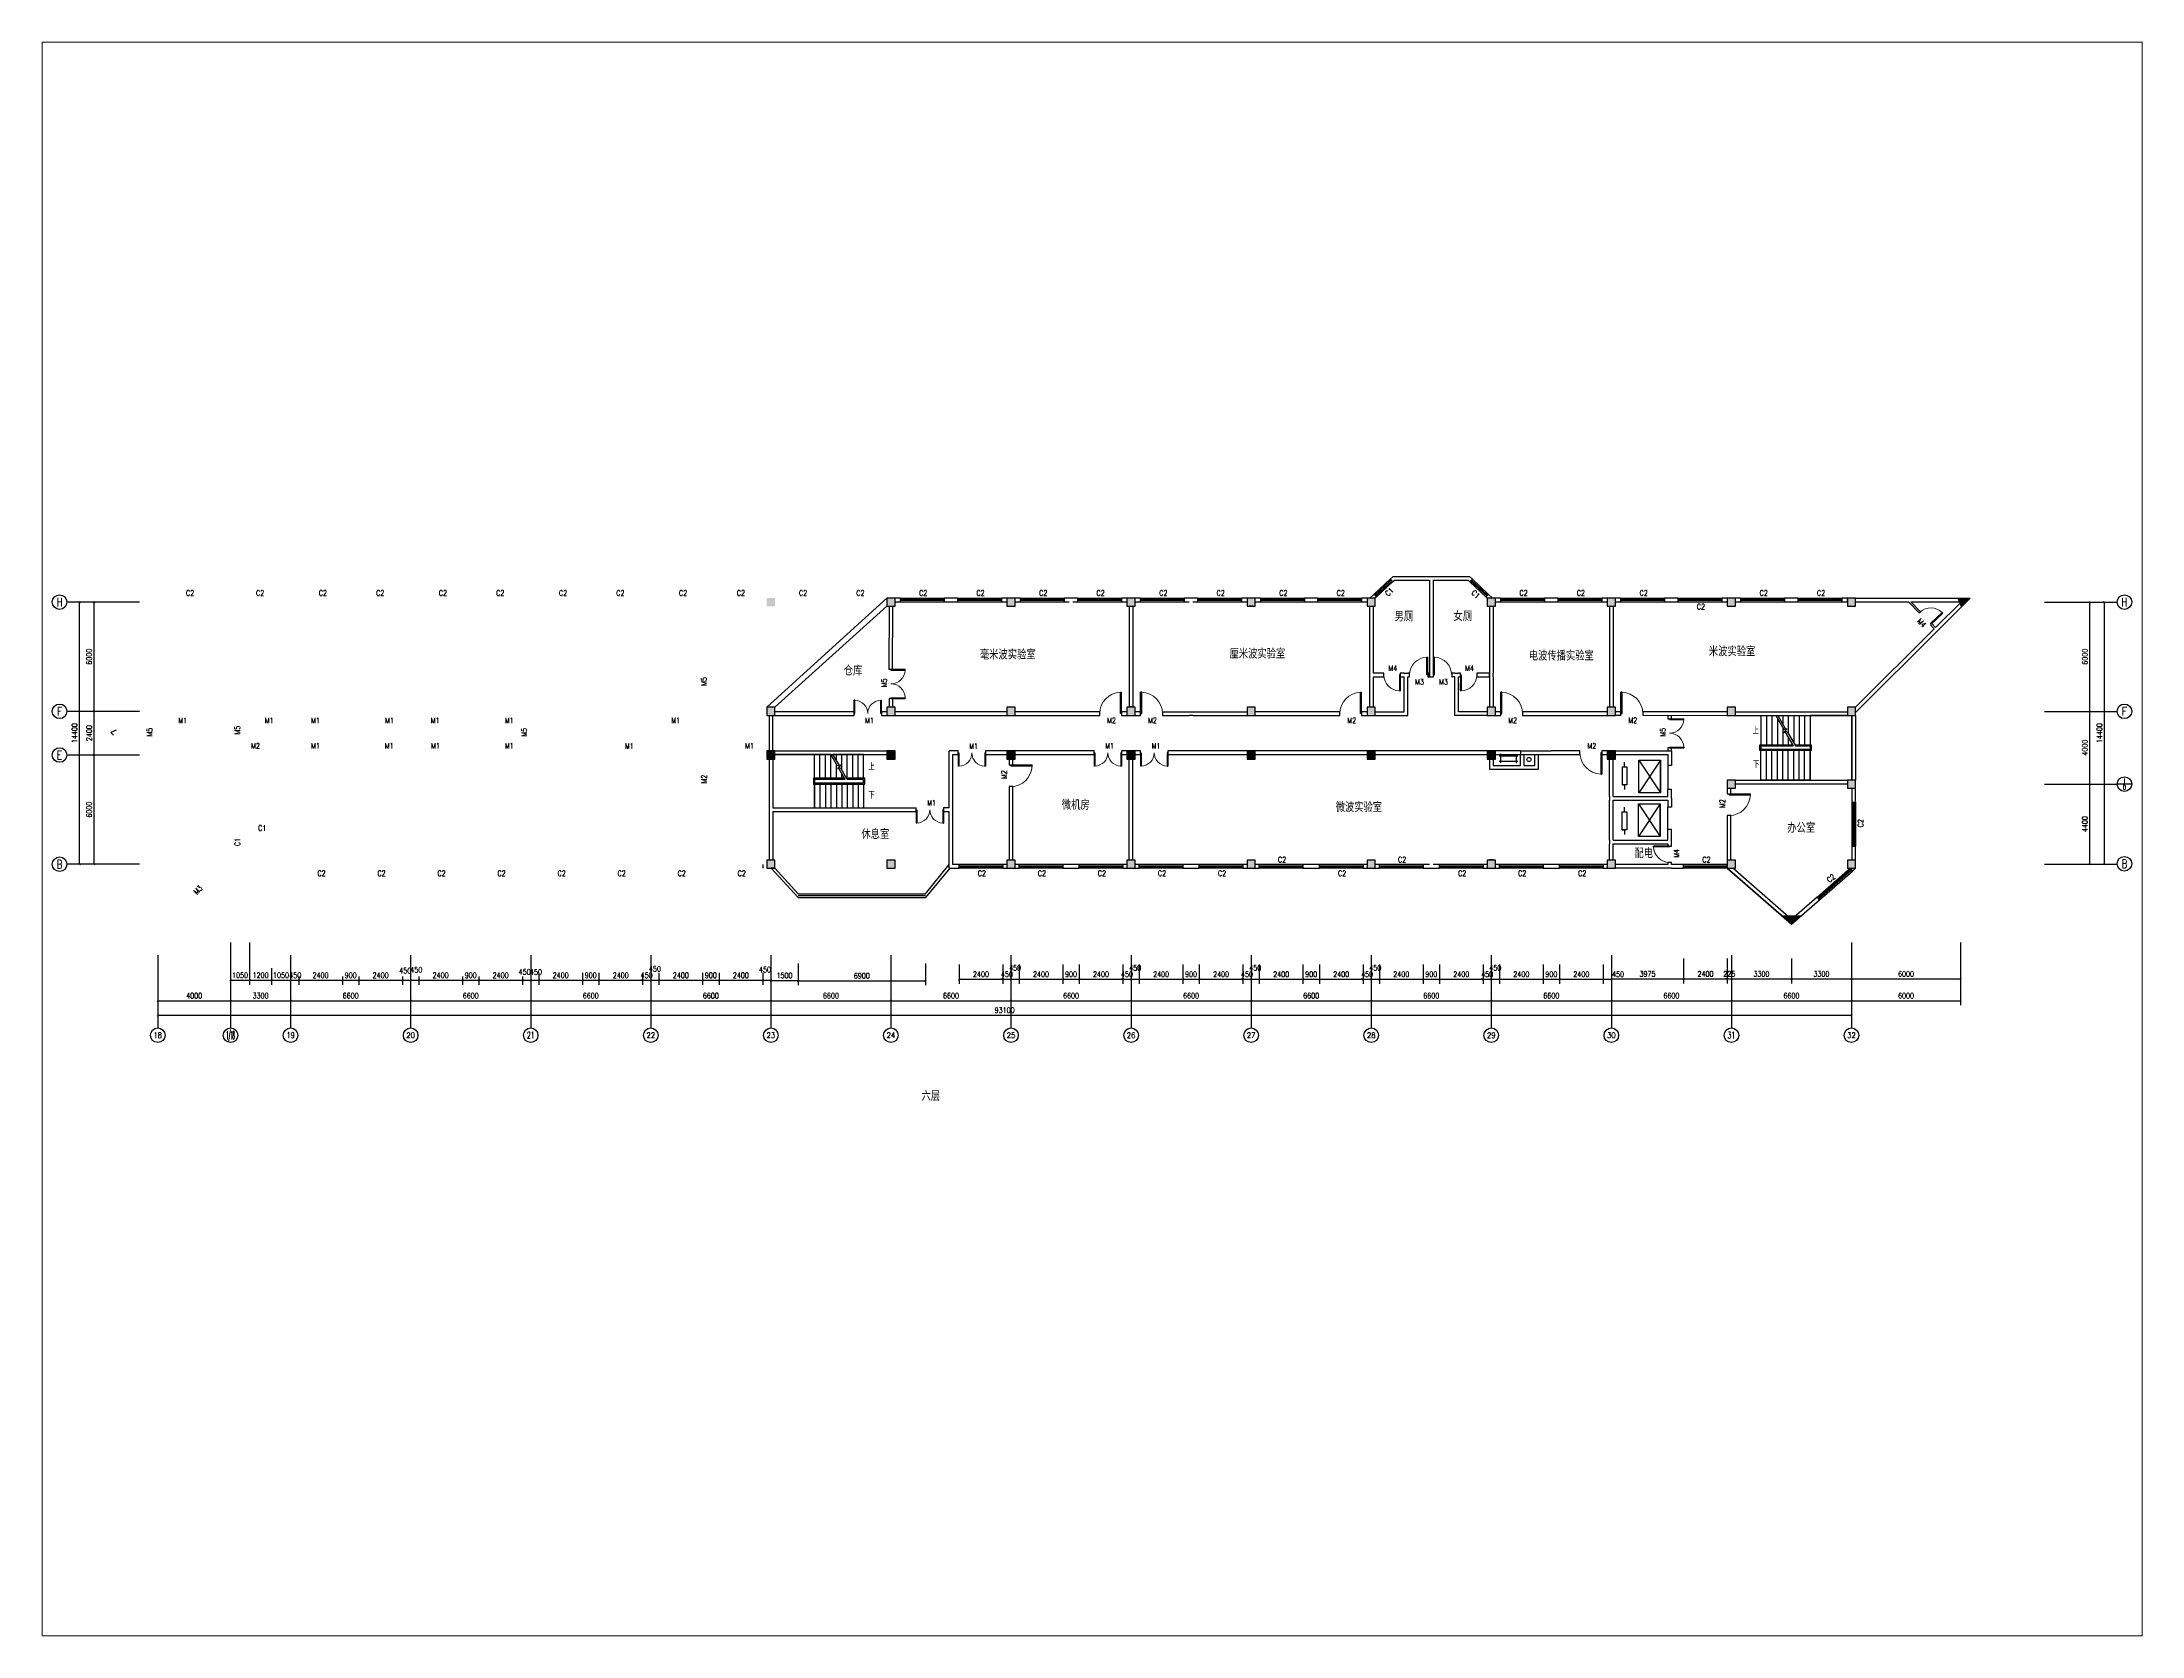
# Paper-space layout '布局1' of a CAD drawing. Header units: millimetres. Extents: x 26 to 231, y 20 to 176.
# The model-space entities are those that its viewports show. They can reach past a viewport. Long polylines and large blocks are cut down to what shows.
import ezdxf
from ezdxf.enums import TextEntityAlignment as Align

# ---------------------------------------------------------------- set-up
doc = ezdxf.new("R2010")
doc.units = ezdxf.units.MM
for name, color, linetype in [('AXIS', 3, 'Continuous'), ('AXIS_TEXT', 7, 'Continuous'), ('COLUMN', 9, 'Continuous'), ('DIM_SYMB', 3, 'Continuous'), ('no-view', 7, 'Continuous'), ('PUB_DIM', 3, 'Continuous'), ('PUB_TEXT', 7, 'Continuous'), ('STAIR', 2, 'Continuous'), ('WALL', 9, 'Continuous'), ('WINDOW', 4, 'Continuous'), ('WINDOW_TEXT', 7, 'Continuous')]:
    doc.layers.add(name, color=color, linetype=linetype)
doc.layers.get('no-view').off()
doc.styles.add('_TCH_AXIS', font='COMPLEX', dxfattribs={"bigfont": 'GBCBIG'})
doc.styles.add('_TCH_DIM', font='SIMPLEX', dxfattribs={"bigfont": 'GBCBIG'})
doc.styles.add('_TCH_DIM_T3', font='SIMPLEX', dxfattribs={"width": 0.705882, "bigfont": 'GBCBIG'})
doc.styles.add('_TCH_WINDOW', font='SIMPLEX', dxfattribs={"bigfont": 'GBCBIG'})
doc.styles.add('COMPLEX', font='COMPLEX')
doc.styles.get("Standard").update_dxf_attribs({"font": 'txt', "bigfont": 'gbcbig.shx'})
doc.dimstyles.new('_TCH_ARCH&&100', dxfattribs={"dimtxt": 297.5, "dimasz": 100, "dimexe": 250, "dimexo": 300, "dimgap": 126.25, "dimtad": 1, "dimdec": 0, "dimzin": 0, "dimdsep": 46, "dimtxsty": '_TCH_DIM_T3', "dimblk": 'ARCHTICK', "dimcen": 0.09, "dimclrt": 7, "dimazin": 2, "dimtfac": 1, "dimtdec": 0, "dimtix": 1, "dimtmove": 2, "dimatfit": 3, "dimfxl": 1, "dimtolj": 1, "dimtzin": 0, "dimarcsym": 0})

# ---------------------------------------------------------------- blocks, each defined once
blk = doc.blocks.new('_ArchTick')
at = {"color": 0, "linetype": 'ByBlock', "const_width": 0.4}
blk.add_lwpolyline([(-0.5, -0.5), (0.5, 0.5)], dxfattribs=at)
blk = doc.blocks.new('*D90')
at = {"layer": 'Defpoints', "color": 0}
for p in [(13942, 7393), (14392, 7393), (14392, 6886)]:
    blk.add_point(p, dxfattribs=at)
at = {"layer": 'PUB_DIM', "color": 0, "lineweight": -2}
for p, q in [((13942, 7093), (13942, 6636)), ((14392, 7093), (14392, 6636)), ((13942, 6886), (14392, 6886))]:
    blk.add_line(p, q, dxfattribs=at)
at = {"layer": 'PUB_DIM', "color": 0, "lineweight": -2, "xscale": 100, "yscale": 100, "zscale": 100, "rotation": 180}
blk.add_blockref('_ArchTick', (13942, 6886), dxfattribs=at)
at = {"layer": 'PUB_DIM', "color": 0, "lineweight": -2, "xscale": 100, "yscale": 100, "zscale": 100}
blk.add_blockref('_ArchTick', (14392, 6886), dxfattribs=at)
at = {"layer": 'PUB_DIM', "color": 7, "insert": (14202, 7161), "char_height": 297.5, "attachment_point": 5, "style": '_TCH_DIM_T3'}
blk.add_mtext('\\A1;450', dxfattribs=at)
blk = doc.blocks.new('*D91')
at = {"layer": 'Defpoints', "color": 0}
for p in [(14392, 7393), (16792, 7393), (16792, 6886)]:
    blk.add_point(p, dxfattribs=at)
at = {"layer": 'PUB_DIM', "color": 0, "lineweight": -2}
for p, q in [((14392, 7093), (14392, 6636)), ((16792, 7093), (16792, 6636)), ((14392, 6886), (16792, 6886))]:
    blk.add_line(p, q, dxfattribs=at)
at = {"layer": 'PUB_DIM', "color": 0, "lineweight": -2, "xscale": 100, "yscale": 100, "zscale": 100, "rotation": 180}
blk.add_blockref('_ArchTick', (14392, 6886), dxfattribs=at)
at = {"layer": 'PUB_DIM', "color": 0, "lineweight": -2, "xscale": 100, "yscale": 100, "zscale": 100}
blk.add_blockref('_ArchTick', (16792, 6886), dxfattribs=at)
at = {"layer": 'PUB_DIM', "color": 7, "insert": (15592, 7161), "char_height": 297.5, "attachment_point": 5, "style": '_TCH_DIM_T3'}
blk.add_mtext('\\A1;2400', dxfattribs=at)
blk = doc.blocks.new('*D92')
at = {"layer": 'Defpoints', "color": 0}
for p in [(16792, 7393), (17692, 7393), (17692, 6886)]:
    blk.add_point(p, dxfattribs=at)
at = {"layer": 'PUB_DIM', "color": 0, "lineweight": -2}
for p, q in [((16792, 7093), (16792, 6636)), ((17692, 7093), (17692, 6636)), ((16792, 6886), (17692, 6886))]:
    blk.add_line(p, q, dxfattribs=at)
at = {"layer": 'PUB_DIM', "color": 0, "lineweight": -2, "xscale": 100, "yscale": 100, "zscale": 100, "rotation": 180}
blk.add_blockref('_ArchTick', (16792, 6886), dxfattribs=at)
at = {"layer": 'PUB_DIM', "color": 0, "lineweight": -2, "xscale": 100, "yscale": 100, "zscale": 100}
blk.add_blockref('_ArchTick', (17692, 6886), dxfattribs=at)
at = {"layer": 'PUB_DIM', "color": 7, "insert": (17242, 7161), "char_height": 297.5, "attachment_point": 5, "style": '_TCH_DIM_T3'}
blk.add_mtext('\\A1;900', dxfattribs=at)
blk = doc.blocks.new('*D93')
at = {"layer": 'Defpoints', "color": 0}
for p in [(17692, 7393), (20092, 7393), (20092, 6886)]:
    blk.add_point(p, dxfattribs=at)
at = {"layer": 'PUB_DIM', "color": 0, "lineweight": -2}
for p, q in [((17692, 7093), (17692, 6636)), ((20092, 7093), (20092, 6636)), ((17692, 6886), (20092, 6886))]:
    blk.add_line(p, q, dxfattribs=at)
at = {"layer": 'PUB_DIM', "color": 0, "lineweight": -2, "xscale": 100, "yscale": 100, "zscale": 100, "rotation": 180}
blk.add_blockref('_ArchTick', (17692, 6886), dxfattribs=at)
at = {"layer": 'PUB_DIM', "color": 0, "lineweight": -2, "xscale": 100, "yscale": 100, "zscale": 100}
blk.add_blockref('_ArchTick', (20092, 6886), dxfattribs=at)
at = {"layer": 'PUB_DIM', "color": 7, "insert": (18892, 7161), "char_height": 297.5, "attachment_point": 5, "style": '_TCH_DIM_T3'}
blk.add_mtext('\\A1;2400', dxfattribs=at)
blk = doc.blocks.new('*D94')
at = {"layer": 'Defpoints', "color": 0}
for p in [(20092, 7393), (20542, 7393), (20542, 6886)]:
    blk.add_point(p, dxfattribs=at)
at = {"layer": 'PUB_DIM', "color": 0, "lineweight": -2}
for p, q in [((20092, 7093), (20092, 6636)), ((20542, 7093), (20542, 6636)), ((20092, 6886), (20542, 6886))]:
    blk.add_line(p, q, dxfattribs=at)
at = {"layer": 'PUB_DIM', "color": 0, "lineweight": -2, "xscale": 100, "yscale": 100, "zscale": 100, "rotation": 180}
blk.add_blockref('_ArchTick', (20092, 6886), dxfattribs=at)
at = {"layer": 'PUB_DIM', "color": 0, "lineweight": -2, "xscale": 100, "yscale": 100, "zscale": 100}
blk.add_blockref('_ArchTick', (20542, 6886), dxfattribs=at)
at = {"layer": 'PUB_DIM', "color": 7, "insert": (20249, 7415), "char_height": 297.5, "attachment_point": 5, "style": '_TCH_DIM_T3'}
blk.add_mtext('\\A1;450', dxfattribs=at)
blk = doc.blocks.new('*D95')
at = {"layer": 'Defpoints', "color": 0}
for p in [(20542, 7393), (20992, 7393), (20992, 6886)]:
    blk.add_point(p, dxfattribs=at)
at = {"layer": 'PUB_DIM', "color": 0, "lineweight": -2}
for p, q in [((20542, 7093), (20542, 6636)), ((20992, 7093), (20992, 6636)), ((20542, 6886), (20992, 6886))]:
    blk.add_line(p, q, dxfattribs=at)
at = {"layer": 'PUB_DIM', "color": 0, "lineweight": -2, "xscale": 100, "yscale": 100, "zscale": 100, "rotation": 180}
blk.add_blockref('_ArchTick', (20542, 6886), dxfattribs=at)
at = {"layer": 'PUB_DIM', "color": 0, "lineweight": -2, "xscale": 100, "yscale": 100, "zscale": 100}
blk.add_blockref('_ArchTick', (20992, 6886), dxfattribs=at)
at = {"layer": 'PUB_DIM', "color": 7, "insert": (20853, 7462), "char_height": 297.5, "attachment_point": 5, "style": '_TCH_DIM_T3'}
blk.add_mtext('\\A1;450', dxfattribs=at)
blk = doc.blocks.new('*D96')
at = {"layer": 'Defpoints', "color": 0}
for p in [(20992, 7393), (23392, 7393), (23392, 6886)]:
    blk.add_point(p, dxfattribs=at)
at = {"layer": 'PUB_DIM', "color": 0, "lineweight": -2}
for p, q in [((20992, 7093), (20992, 6636)), ((23392, 7093), (23392, 6636)), ((20992, 6886), (23392, 6886))]:
    blk.add_line(p, q, dxfattribs=at)
at = {"layer": 'PUB_DIM', "color": 0, "lineweight": -2, "xscale": 100, "yscale": 100, "zscale": 100, "rotation": 180}
blk.add_blockref('_ArchTick', (20992, 6886), dxfattribs=at)
at = {"layer": 'PUB_DIM', "color": 0, "lineweight": -2, "xscale": 100, "yscale": 100, "zscale": 100}
blk.add_blockref('_ArchTick', (23392, 6886), dxfattribs=at)
at = {"layer": 'PUB_DIM', "color": 7, "insert": (22192, 7161), "char_height": 297.5, "attachment_point": 5, "style": '_TCH_DIM_T3'}
blk.add_mtext('\\A1;2400', dxfattribs=at)
blk = doc.blocks.new('*D97')
at = {"layer": 'Defpoints', "color": 0}
for p in [(23392, 7393), (24292, 7393), (24292, 6886)]:
    blk.add_point(p, dxfattribs=at)
at = {"layer": 'PUB_DIM', "color": 0, "lineweight": -2}
for p, q in [((23392, 7093), (23392, 6636)), ((24292, 7093), (24292, 6636)), ((23392, 6886), (24292, 6886))]:
    blk.add_line(p, q, dxfattribs=at)
at = {"layer": 'PUB_DIM', "color": 0, "lineweight": -2, "xscale": 100, "yscale": 100, "zscale": 100, "rotation": 180}
blk.add_blockref('_ArchTick', (23392, 6886), dxfattribs=at)
at = {"layer": 'PUB_DIM', "color": 0, "lineweight": -2, "xscale": 100, "yscale": 100, "zscale": 100}
blk.add_blockref('_ArchTick', (24292, 6886), dxfattribs=at)
at = {"layer": 'PUB_DIM', "color": 7, "insert": (23842, 7161), "char_height": 297.5, "attachment_point": 5, "style": '_TCH_DIM_T3'}
blk.add_mtext('\\A1;900', dxfattribs=at)
blk = doc.blocks.new('*D98')
at = {"layer": 'Defpoints', "color": 0}
for p in [(24292, 7393), (26692, 7393), (26692, 6886)]:
    blk.add_point(p, dxfattribs=at)
at = {"layer": 'PUB_DIM', "color": 0, "lineweight": -2}
for p, q in [((24292, 7093), (24292, 6636)), ((26692, 7093), (26692, 6636)), ((24292, 6886), (26692, 6886))]:
    blk.add_line(p, q, dxfattribs=at)
at = {"layer": 'PUB_DIM', "color": 0, "lineweight": -2, "xscale": 100, "yscale": 100, "zscale": 100, "rotation": 180}
blk.add_blockref('_ArchTick', (24292, 6886), dxfattribs=at)
at = {"layer": 'PUB_DIM', "color": 0, "lineweight": -2, "xscale": 100, "yscale": 100, "zscale": 100}
blk.add_blockref('_ArchTick', (26692, 6886), dxfattribs=at)
at = {"layer": 'PUB_DIM', "color": 7, "insert": (25492, 7161), "char_height": 297.5, "attachment_point": 5, "style": '_TCH_DIM_T3'}
blk.add_mtext('\\A1;2400', dxfattribs=at)
blk = doc.blocks.new('*D99')
at = {"layer": 'Defpoints', "color": 0}
for p in [(26692, 7393), (27142, 7393), (27142, 6886)]:
    blk.add_point(p, dxfattribs=at)
at = {"layer": 'PUB_DIM', "color": 0, "lineweight": -2}
for p, q in [((26692, 7093), (26692, 6636)), ((27142, 7093), (27142, 6636)), ((26692, 6886), (27142, 6886))]:
    blk.add_line(p, q, dxfattribs=at)
at = {"layer": 'PUB_DIM', "color": 0, "lineweight": -2, "xscale": 100, "yscale": 100, "zscale": 100, "rotation": 180}
blk.add_blockref('_ArchTick', (26692, 6886), dxfattribs=at)
at = {"layer": 'PUB_DIM', "color": 0, "lineweight": -2, "xscale": 100, "yscale": 100, "zscale": 100}
blk.add_blockref('_ArchTick', (27142, 6886), dxfattribs=at)
at = {"layer": 'PUB_DIM', "color": 7, "insert": (26810, 7349), "char_height": 297.5, "attachment_point": 5, "style": '_TCH_DIM_T3'}
blk.add_mtext('\\A1;450', dxfattribs=at)
blk = doc.blocks.new('*D100')
at = {"layer": 'Defpoints', "color": 0}
for p in [(27142, 7598), (27592, 7598), (27592, 6886)]:
    blk.add_point(p, dxfattribs=at)
at = {"layer": 'PUB_DIM', "color": 0, "lineweight": -2}
for p, q in [((27142, 7298), (27142, 6636)), ((27592, 7298), (27592, 6636)), ((27142, 6886), (27592, 6886))]:
    blk.add_line(p, q, dxfattribs=at)
at = {"layer": 'PUB_DIM', "color": 0, "lineweight": -2, "xscale": 100, "yscale": 100, "zscale": 100, "rotation": 180}
blk.add_blockref('_ArchTick', (27142, 6886), dxfattribs=at)
at = {"layer": 'PUB_DIM', "color": 0, "lineweight": -2, "xscale": 100, "yscale": 100, "zscale": 100}
blk.add_blockref('_ArchTick', (27592, 6886), dxfattribs=at)
at = {"layer": 'PUB_DIM', "color": 7, "insert": (27432, 7338), "char_height": 297.5, "attachment_point": 5, "style": '_TCH_DIM_T3'}
blk.add_mtext('\\A1;450', dxfattribs=at)
blk = doc.blocks.new('*D101')
at = {"layer": 'Defpoints', "color": 0}
for p in [(27592, 7598), (29992, 7598), (29992, 6886)]:
    blk.add_point(p, dxfattribs=at)
at = {"layer": 'PUB_DIM', "color": 0, "lineweight": -2}
for p, q in [((27592, 7298), (27592, 6636)), ((29992, 7298), (29992, 6636)), ((27592, 6886), (29992, 6886))]:
    blk.add_line(p, q, dxfattribs=at)
at = {"layer": 'PUB_DIM', "color": 0, "lineweight": -2, "xscale": 100, "yscale": 100, "zscale": 100, "rotation": 180}
blk.add_blockref('_ArchTick', (27592, 6886), dxfattribs=at)
at = {"layer": 'PUB_DIM', "color": 0, "lineweight": -2, "xscale": 100, "yscale": 100, "zscale": 100}
blk.add_blockref('_ArchTick', (29992, 6886), dxfattribs=at)
at = {"layer": 'PUB_DIM', "color": 7, "insert": (28792, 7161), "char_height": 297.5, "attachment_point": 5, "style": '_TCH_DIM_T3'}
blk.add_mtext('\\A1;2400', dxfattribs=at)
blk = doc.blocks.new('*D102')
at = {"layer": 'Defpoints', "color": 0}
for p in [(29992, 7598), (30892, 7598), (30892, 6886)]:
    blk.add_point(p, dxfattribs=at)
at = {"layer": 'PUB_DIM', "color": 0, "lineweight": -2}
for p, q in [((29992, 7298), (29992, 6636)), ((30892, 7298), (30892, 6636)), ((29992, 6886), (30892, 6886))]:
    blk.add_line(p, q, dxfattribs=at)
at = {"layer": 'PUB_DIM', "color": 0, "lineweight": -2, "xscale": 100, "yscale": 100, "zscale": 100, "rotation": 180}
blk.add_blockref('_ArchTick', (29992, 6886), dxfattribs=at)
at = {"layer": 'PUB_DIM', "color": 0, "lineweight": -2, "xscale": 100, "yscale": 100, "zscale": 100}
blk.add_blockref('_ArchTick', (30892, 6886), dxfattribs=at)
at = {"layer": 'PUB_DIM', "color": 7, "insert": (30442, 7161), "char_height": 297.5, "attachment_point": 5, "style": '_TCH_DIM_T3'}
blk.add_mtext('\\A1;900', dxfattribs=at)
blk = doc.blocks.new('*D103')
at = {"layer": 'Defpoints', "color": 0}
for p in [(30892, 7598), (33292, 7598), (33292, 6886)]:
    blk.add_point(p, dxfattribs=at)
at = {"layer": 'PUB_DIM', "color": 0, "lineweight": -2}
for p, q in [((30892, 7298), (30892, 6636)), ((33292, 7298), (33292, 6636)), ((30892, 6886), (33292, 6886))]:
    blk.add_line(p, q, dxfattribs=at)
at = {"layer": 'PUB_DIM', "color": 0, "lineweight": -2, "xscale": 100, "yscale": 100, "zscale": 100, "rotation": 180}
blk.add_blockref('_ArchTick', (30892, 6886), dxfattribs=at)
at = {"layer": 'PUB_DIM', "color": 0, "lineweight": -2, "xscale": 100, "yscale": 100, "zscale": 100}
blk.add_blockref('_ArchTick', (33292, 6886), dxfattribs=at)
at = {"layer": 'PUB_DIM', "color": 7, "insert": (32092, 7161), "char_height": 297.5, "attachment_point": 5, "style": '_TCH_DIM_T3'}
blk.add_mtext('\\A1;2400', dxfattribs=at)
blk = doc.blocks.new('*D104')
at = {"layer": 'Defpoints', "color": 0}
for p in [(33292, 7598), (33742, 7598), (33742, 6886)]:
    blk.add_point(p, dxfattribs=at)
at = {"layer": 'PUB_DIM', "color": 0, "lineweight": -2}
for p, q in [((33292, 7298), (33292, 6636)), ((33742, 7298), (33742, 6636)), ((33292, 6886), (33192, 6886)), ((33292, 6886), (33742, 6886)), ((33742, 6886), (33842, 6886))]:
    blk.add_line(p, q, dxfattribs=at)
at = {"layer": 'PUB_DIM', "color": 0, "lineweight": -2, "xscale": 100, "yscale": 100, "zscale": 100}
blk.add_blockref('_ArchTick', (33292, 6886), dxfattribs=at)
at = {"layer": 'PUB_DIM', "color": 0, "lineweight": -2, "xscale": 100, "yscale": 100, "zscale": 100, "rotation": 180}
blk.add_blockref('_ArchTick', (33742, 6886), dxfattribs=at)
at = {"layer": 'PUB_DIM', "color": 7, "insert": (33517, 7161), "char_height": 297.5, "attachment_point": 5, "style": '_TCH_DIM_T3'}
blk.add_mtext('\\A1;450', dxfattribs=at)
blk = doc.blocks.new('*D105')
at = {"layer": 'Defpoints', "color": 0}
for p in [(33742, 7598), (34192, 7598), (34192, 6886)]:
    blk.add_point(p, dxfattribs=at)
at = {"layer": 'PUB_DIM', "color": 0, "lineweight": -2}
for p, q in [((33742, 7298), (33742, 6636)), ((34192, 7298), (34192, 6636)), ((33742, 6886), (34192, 6886))]:
    blk.add_line(p, q, dxfattribs=at)
at = {"layer": 'PUB_DIM', "color": 0, "lineweight": -2, "xscale": 100, "yscale": 100, "zscale": 100, "rotation": 180}
blk.add_blockref('_ArchTick', (33742, 6886), dxfattribs=at)
at = {"layer": 'PUB_DIM', "color": 0, "lineweight": -2, "xscale": 100, "yscale": 100, "zscale": 100}
blk.add_blockref('_ArchTick', (34192, 6886), dxfattribs=at)
at = {"layer": 'PUB_DIM', "color": 7, "insert": (33967, 7511), "char_height": 297.5, "attachment_point": 5, "style": '_TCH_DIM_T3'}
blk.add_mtext('\\A1;450', dxfattribs=at)
blk = doc.blocks.new('*D106')
at = {"layer": 'Defpoints', "color": 0}
for p in [(34192, 7598), (36592, 7598), (36592, 6886)]:
    blk.add_point(p, dxfattribs=at)
at = {"layer": 'PUB_DIM', "color": 0, "lineweight": -2}
for p, q in [((34192, 7298), (34192, 6636)), ((36592, 7298), (36592, 6636)), ((34192, 6886), (36592, 6886))]:
    blk.add_line(p, q, dxfattribs=at)
at = {"layer": 'PUB_DIM', "color": 0, "lineweight": -2, "xscale": 100, "yscale": 100, "zscale": 100, "rotation": 180}
blk.add_blockref('_ArchTick', (34192, 6886), dxfattribs=at)
at = {"layer": 'PUB_DIM', "color": 0, "lineweight": -2, "xscale": 100, "yscale": 100, "zscale": 100}
blk.add_blockref('_ArchTick', (36592, 6886), dxfattribs=at)
at = {"layer": 'PUB_DIM', "color": 7, "insert": (35392, 7161), "char_height": 297.5, "attachment_point": 5, "style": '_TCH_DIM_T3'}
blk.add_mtext('\\A1;2400', dxfattribs=at)
blk = doc.blocks.new('*D107')
at = {"layer": 'Defpoints', "color": 0}
for p in [(36592, 7598), (37492, 7598), (37492, 6886)]:
    blk.add_point(p, dxfattribs=at)
at = {"layer": 'PUB_DIM', "color": 0, "lineweight": -2}
for p, q in [((36592, 7298), (36592, 6636)), ((37492, 7298), (37492, 6636)), ((36592, 6886), (37492, 6886))]:
    blk.add_line(p, q, dxfattribs=at)
at = {"layer": 'PUB_DIM', "color": 0, "lineweight": -2, "xscale": 100, "yscale": 100, "zscale": 100, "rotation": 180}
blk.add_blockref('_ArchTick', (36592, 6886), dxfattribs=at)
at = {"layer": 'PUB_DIM', "color": 0, "lineweight": -2, "xscale": 100, "yscale": 100, "zscale": 100}
blk.add_blockref('_ArchTick', (37492, 6886), dxfattribs=at)
at = {"layer": 'PUB_DIM', "color": 7, "insert": (37042, 7161), "char_height": 297.5, "attachment_point": 5, "style": '_TCH_DIM_T3'}
blk.add_mtext('\\A1;900', dxfattribs=at)
blk = doc.blocks.new('*D108')
at = {"layer": 'Defpoints', "color": 0}
for p in [(37492, 7598), (39892, 7598), (39892, 6886)]:
    blk.add_point(p, dxfattribs=at)
at = {"layer": 'PUB_DIM', "color": 0, "lineweight": -2}
for p, q in [((37492, 7298), (37492, 6636)), ((39892, 7298), (39892, 6636)), ((37492, 6886), (39892, 6886))]:
    blk.add_line(p, q, dxfattribs=at)
at = {"layer": 'PUB_DIM', "color": 0, "lineweight": -2, "xscale": 100, "yscale": 100, "zscale": 100, "rotation": 180}
blk.add_blockref('_ArchTick', (37492, 6886), dxfattribs=at)
at = {"layer": 'PUB_DIM', "color": 0, "lineweight": -2, "xscale": 100, "yscale": 100, "zscale": 100}
blk.add_blockref('_ArchTick', (39892, 6886), dxfattribs=at)
at = {"layer": 'PUB_DIM', "color": 7, "insert": (38692, 7161), "char_height": 297.5, "attachment_point": 5, "style": '_TCH_DIM_T3'}
blk.add_mtext('\\A1;2400', dxfattribs=at)
blk = doc.blocks.new('*D109')
at = {"layer": 'Defpoints', "color": 0}
for p in [(39892, 7598), (40342, 7598), (40342, 6886)]:
    blk.add_point(p, dxfattribs=at)
at = {"layer": 'PUB_DIM', "color": 0, "lineweight": -2}
for p, q in [((39892, 7298), (39892, 6636)), ((40342, 7298), (40342, 6636)), ((39892, 6886), (40342, 6886))]:
    blk.add_line(p, q, dxfattribs=at)
at = {"layer": 'PUB_DIM', "color": 0, "lineweight": -2, "xscale": 100, "yscale": 100, "zscale": 100, "rotation": 180}
blk.add_blockref('_ArchTick', (39892, 6886), dxfattribs=at)
at = {"layer": 'PUB_DIM', "color": 0, "lineweight": -2, "xscale": 100, "yscale": 100, "zscale": 100}
blk.add_blockref('_ArchTick', (40342, 6886), dxfattribs=at)
at = {"layer": 'PUB_DIM', "color": 7, "insert": (40021, 7473), "char_height": 297.5, "attachment_point": 5, "style": '_TCH_DIM_T3'}
blk.add_mtext('\\A1;450', dxfattribs=at)
blk = doc.blocks.new('*D110')
at = {"layer": 'Defpoints', "color": 0}
for p in [(86542, 8393), (90517, 8393), (90517, 6963)]:
    blk.add_point(p, dxfattribs=at)
at = {"layer": 'PUB_DIM', "color": 0, "lineweight": -2}
for p, q in [((86542, 8093), (86542, 6713)), ((90517, 8093), (90517, 6713)), ((86542, 6963), (90517, 6963))]:
    blk.add_line(p, q, dxfattribs=at)
at = {"layer": 'PUB_DIM', "color": 0, "lineweight": -2, "xscale": 100, "yscale": 100, "zscale": 100, "rotation": 180}
blk.add_blockref('_ArchTick', (86542, 6963), dxfattribs=at)
at = {"layer": 'PUB_DIM', "color": 0, "lineweight": -2, "xscale": 100, "yscale": 100, "zscale": 100}
blk.add_blockref('_ArchTick', (90517, 6963), dxfattribs=at)
at = {"layer": 'PUB_DIM', "color": 7, "insert": (88530, 7238), "char_height": 297.5, "attachment_point": 5, "style": '_TCH_DIM_T3'}
blk.add_mtext('\\A1;3975', dxfattribs=at)
blk = doc.blocks.new('*D111')
at = {"layer": 'Defpoints', "color": 0}
for p in [(90517, 8393), (92917, 8393), (92917, 6963)]:
    blk.add_point(p, dxfattribs=at)
at = {"layer": 'PUB_DIM', "color": 0, "lineweight": -2}
for p, q in [((90517, 8093), (90517, 6713)), ((92917, 8093), (92917, 6713)), ((90517, 6963), (92917, 6963))]:
    blk.add_line(p, q, dxfattribs=at)
at = {"layer": 'PUB_DIM', "color": 0, "lineweight": -2, "xscale": 100, "yscale": 100, "zscale": 100, "rotation": 180}
blk.add_blockref('_ArchTick', (90517, 6963), dxfattribs=at)
at = {"layer": 'PUB_DIM', "color": 0, "lineweight": -2, "xscale": 100, "yscale": 100, "zscale": 100}
blk.add_blockref('_ArchTick', (92917, 6963), dxfattribs=at)
at = {"layer": 'PUB_DIM', "color": 7, "insert": (91717, 7238), "char_height": 297.5, "attachment_point": 5, "style": '_TCH_DIM_T3'}
blk.add_mtext('\\A1;2400', dxfattribs=at)
blk = doc.blocks.new('*D112')
at = {"layer": 'Defpoints', "color": 0}
for p in [(92917, 8393), (93142, 8393), (93142, 6963)]:
    blk.add_point(p, dxfattribs=at)
at = {"layer": 'PUB_DIM', "color": 0, "lineweight": -2}
for p, q in [((92917, 8093), (92917, 6713)), ((93142, 8093), (93142, 6713)), ((92917, 6963), (92817, 6963)), ((92917, 6963), (93142, 6963)), ((93142, 6963), (93242, 6963))]:
    blk.add_line(p, q, dxfattribs=at)
at = {"layer": 'PUB_DIM', "color": 0, "lineweight": -2, "xscale": 100, "yscale": 100, "zscale": 100}
blk.add_blockref('_ArchTick', (92917, 6963), dxfattribs=at)
at = {"layer": 'PUB_DIM', "color": 0, "lineweight": -2, "xscale": 100, "yscale": 100, "zscale": 100, "rotation": 180}
blk.add_blockref('_ArchTick', (93142, 6963), dxfattribs=at)
at = {"layer": 'PUB_DIM', "color": 7, "insert": (93030, 7238), "char_height": 297.5, "attachment_point": 5, "style": '_TCH_DIM_T3'}
blk.add_mtext('\\A1;225', dxfattribs=at)
blk = doc.blocks.new('*D113')
at = {"layer": 'Defpoints', "color": 0}
for p in [(93142, 8393), (96442, 8393), (96442, 6963)]:
    blk.add_point(p, dxfattribs=at)
at = {"layer": 'PUB_DIM', "color": 0, "lineweight": -2}
for p, q in [((93142, 8093), (93142, 6713)), ((96442, 8093), (96442, 6713)), ((93142, 6963), (96442, 6963))]:
    blk.add_line(p, q, dxfattribs=at)
at = {"layer": 'PUB_DIM', "color": 0, "lineweight": -2, "xscale": 100, "yscale": 100, "zscale": 100, "rotation": 180}
blk.add_blockref('_ArchTick', (93142, 6963), dxfattribs=at)
at = {"layer": 'PUB_DIM', "color": 0, "lineweight": -2, "xscale": 100, "yscale": 100, "zscale": 100}
blk.add_blockref('_ArchTick', (96442, 6963), dxfattribs=at)
at = {"layer": 'PUB_DIM', "color": 7, "insert": (94792, 7238), "char_height": 297.5, "attachment_point": 5, "style": '_TCH_DIM_T3'}
blk.add_mtext('\\A1;3300', dxfattribs=at)
blk = doc.blocks.new('*D114')
at = {"layer": 'Defpoints', "color": 0}
for p in [(96442, 8393), (99742, 8393), (99742, 6963)]:
    blk.add_point(p, dxfattribs=at)
at = {"layer": 'PUB_DIM', "color": 0, "lineweight": -2}
for p, q in [((96442, 8093), (96442, 6713)), ((99742, 8093), (99742, 6713)), ((96442, 6963), (99742, 6963))]:
    blk.add_line(p, q, dxfattribs=at)
at = {"layer": 'PUB_DIM', "color": 0, "lineweight": -2, "xscale": 100, "yscale": 100, "zscale": 100, "rotation": 180}
blk.add_blockref('_ArchTick', (96442, 6963), dxfattribs=at)
at = {"layer": 'PUB_DIM', "color": 0, "lineweight": -2, "xscale": 100, "yscale": 100, "zscale": 100}
blk.add_blockref('_ArchTick', (99742, 6963), dxfattribs=at)
at = {"layer": 'PUB_DIM', "color": 7, "insert": (98092, 7238), "char_height": 297.5, "attachment_point": 5, "style": '_TCH_DIM_T3'}
blk.add_mtext('\\A1;3300', dxfattribs=at)
blk = doc.blocks.new('*D115')
at = {"layer": 'Defpoints', "color": 0}
for p in [(99742, 8393), (105742, 8393), (105742, 6963)]:
    blk.add_point(p, dxfattribs=at)
at = {"layer": 'PUB_DIM', "color": 0, "lineweight": -2}
for p, q in [((99742, 8093), (99742, 6713)), ((105742, 8093), (105742, 6713)), ((99742, 6963), (105742, 6963))]:
    blk.add_line(p, q, dxfattribs=at)
at = {"layer": 'PUB_DIM', "color": 0, "lineweight": -2, "xscale": 100, "yscale": 100, "zscale": 100, "rotation": 180}
blk.add_blockref('_ArchTick', (99742, 6963), dxfattribs=at)
at = {"layer": 'PUB_DIM', "color": 0, "lineweight": -2, "xscale": 100, "yscale": 100, "zscale": 100}
blk.add_blockref('_ArchTick', (105742, 6963), dxfattribs=at)
at = {"layer": 'PUB_DIM', "color": 7, "insert": (102742, 7238), "char_height": 297.5, "attachment_point": 5, "style": '_TCH_DIM_T3'}
blk.add_mtext('\\A1;6000', dxfattribs=at)
blk = doc.blocks.new('*D116')
at = {"layer": 'Defpoints', "color": 0}
for p in [(50692, 8060), (53092, 8060), (53092, 6943)]:
    blk.add_point(p, dxfattribs=at)
at = {"layer": 'PUB_DIM', "color": 0, "lineweight": -2}
for p, q in [((50692, 7760), (50692, 6693)), ((50692, 6943), (53092, 6943)), ((53092, 7760), (53092, 6693))]:
    blk.add_line(p, q, dxfattribs=at)
at = {"layer": 'PUB_DIM', "color": 0, "lineweight": -2, "xscale": 100, "yscale": 100, "zscale": 100, "rotation": 180}
blk.add_blockref('_ArchTick', (50692, 6943), dxfattribs=at)
at = {"layer": 'PUB_DIM', "color": 0, "lineweight": -2, "xscale": 100, "yscale": 100, "zscale": 100}
blk.add_blockref('_ArchTick', (53092, 6943), dxfattribs=at)
at = {"layer": 'PUB_DIM', "color": 7, "insert": (51892, 7218), "char_height": 297.5, "attachment_point": 5, "style": '_TCH_DIM_T3'}
blk.add_mtext('\\A1;2400', dxfattribs=at)
blk = doc.blocks.new('*D117')
at = {"layer": 'Defpoints', "color": 0}
for p in [(53092, 8060), (53542, 8060), (53542, 6943)]:
    blk.add_point(p, dxfattribs=at)
at = {"layer": 'PUB_DIM', "color": 0, "lineweight": -2}
for p, q in [((53092, 6943), (52992, 6943)), ((53092, 7760), (53092, 6693)), ((53092, 6943), (53542, 6943)), ((53542, 7760), (53542, 6693)), ((53542, 6943), (53642, 6943))]:
    blk.add_line(p, q, dxfattribs=at)
at = {"layer": 'PUB_DIM', "color": 0, "lineweight": -2, "xscale": 100, "yscale": 100, "zscale": 100}
blk.add_blockref('_ArchTick', (53092, 6943), dxfattribs=at)
at = {"layer": 'PUB_DIM', "color": 0, "lineweight": -2, "xscale": 100, "yscale": 100, "zscale": 100, "rotation": 180}
blk.add_blockref('_ArchTick', (53542, 6943), dxfattribs=at)
at = {"layer": 'PUB_DIM', "color": 7, "insert": (53317, 7218), "char_height": 297.5, "attachment_point": 5, "style": '_TCH_DIM_T3'}
blk.add_mtext('\\A1;450', dxfattribs=at)
blk = doc.blocks.new('*D118')
at = {"layer": 'Defpoints', "color": 0}
for p in [(53542, 8060), (53992, 8060), (53992, 6943)]:
    blk.add_point(p, dxfattribs=at)
at = {"layer": 'PUB_DIM', "color": 0, "lineweight": -2}
for p, q in [((53542, 7760), (53542, 6693)), ((53542, 6943), (53992, 6943)), ((53992, 7760), (53992, 6693))]:
    blk.add_line(p, q, dxfattribs=at)
at = {"layer": 'PUB_DIM', "color": 0, "lineweight": -2, "xscale": 100, "yscale": 100, "zscale": 100, "rotation": 180}
blk.add_blockref('_ArchTick', (53542, 6943), dxfattribs=at)
at = {"layer": 'PUB_DIM', "color": 0, "lineweight": -2, "xscale": 100, "yscale": 100, "zscale": 100}
blk.add_blockref('_ArchTick', (53992, 6943), dxfattribs=at)
at = {"layer": 'PUB_DIM', "color": 7, "insert": (53767, 7568), "char_height": 297.5, "attachment_point": 5, "style": '_TCH_DIM_T3'}
blk.add_mtext('\\A1;450', dxfattribs=at)
blk = doc.blocks.new('*D119')
at = {"layer": 'Defpoints', "color": 0}
for p in [(53992, 8060), (56392, 8060), (56392, 6943)]:
    blk.add_point(p, dxfattribs=at)
at = {"layer": 'PUB_DIM', "color": 0, "lineweight": -2}
for p, q in [((53992, 7760), (53992, 6693)), ((53992, 6943), (56392, 6943)), ((56392, 7760), (56392, 6693))]:
    blk.add_line(p, q, dxfattribs=at)
at = {"layer": 'PUB_DIM', "color": 0, "lineweight": -2, "xscale": 100, "yscale": 100, "zscale": 100, "rotation": 180}
blk.add_blockref('_ArchTick', (53992, 6943), dxfattribs=at)
at = {"layer": 'PUB_DIM', "color": 0, "lineweight": -2, "xscale": 100, "yscale": 100, "zscale": 100}
blk.add_blockref('_ArchTick', (56392, 6943), dxfattribs=at)
at = {"layer": 'PUB_DIM', "color": 7, "insert": (55192, 7218), "char_height": 297.5, "attachment_point": 5, "style": '_TCH_DIM_T3'}
blk.add_mtext('\\A1;2400', dxfattribs=at)
blk = doc.blocks.new('*D120')
at = {"layer": 'Defpoints', "color": 0}
for p in [(56392, 8060), (57292, 8060), (57292, 6943)]:
    blk.add_point(p, dxfattribs=at)
at = {"layer": 'PUB_DIM', "color": 0, "lineweight": -2}
for p, q in [((56392, 7760), (56392, 6693)), ((56392, 6943), (57292, 6943)), ((57292, 7760), (57292, 6693))]:
    blk.add_line(p, q, dxfattribs=at)
at = {"layer": 'PUB_DIM', "color": 0, "lineweight": -2, "xscale": 100, "yscale": 100, "zscale": 100, "rotation": 180}
blk.add_blockref('_ArchTick', (56392, 6943), dxfattribs=at)
at = {"layer": 'PUB_DIM', "color": 0, "lineweight": -2, "xscale": 100, "yscale": 100, "zscale": 100}
blk.add_blockref('_ArchTick', (57292, 6943), dxfattribs=at)
at = {"layer": 'PUB_DIM', "color": 7, "insert": (56842, 7218), "char_height": 297.5, "attachment_point": 5, "style": '_TCH_DIM_T3'}
blk.add_mtext('\\A1;900', dxfattribs=at)
blk = doc.blocks.new('*D121')
at = {"layer": 'Defpoints', "color": 0}
for p in [(57292, 8060), (59692, 8060), (59692, 6943)]:
    blk.add_point(p, dxfattribs=at)
at = {"layer": 'PUB_DIM', "color": 0, "lineweight": -2}
for p, q in [((57292, 7760), (57292, 6693)), ((57292, 6943), (59692, 6943)), ((59692, 7760), (59692, 6693))]:
    blk.add_line(p, q, dxfattribs=at)
at = {"layer": 'PUB_DIM', "color": 0, "lineweight": -2, "xscale": 100, "yscale": 100, "zscale": 100, "rotation": 180}
blk.add_blockref('_ArchTick', (57292, 6943), dxfattribs=at)
at = {"layer": 'PUB_DIM', "color": 0, "lineweight": -2, "xscale": 100, "yscale": 100, "zscale": 100}
blk.add_blockref('_ArchTick', (59692, 6943), dxfattribs=at)
at = {"layer": 'PUB_DIM', "color": 7, "insert": (58492, 7218), "char_height": 297.5, "attachment_point": 5, "style": '_TCH_DIM_T3'}
blk.add_mtext('\\A1;2400', dxfattribs=at)
blk = doc.blocks.new('*D122')
at = {"layer": 'Defpoints', "color": 0}
for p in [(59692, 8060), (60142, 8060), (60142, 6943)]:
    blk.add_point(p, dxfattribs=at)
at = {"layer": 'PUB_DIM', "color": 0, "lineweight": -2}
for p, q in [((59692, 6943), (59592, 6943)), ((59692, 7760), (59692, 6693)), ((59692, 6943), (60142, 6943)), ((60142, 7760), (60142, 6693)), ((60142, 6943), (60242, 6943))]:
    blk.add_line(p, q, dxfattribs=at)
at = {"layer": 'PUB_DIM', "color": 0, "lineweight": -2, "xscale": 100, "yscale": 100, "zscale": 100}
blk.add_blockref('_ArchTick', (59692, 6943), dxfattribs=at)
at = {"layer": 'PUB_DIM', "color": 0, "lineweight": -2, "xscale": 100, "yscale": 100, "zscale": 100, "rotation": 180}
blk.add_blockref('_ArchTick', (60142, 6943), dxfattribs=at)
at = {"layer": 'PUB_DIM', "color": 7, "insert": (59917, 7218), "char_height": 297.5, "attachment_point": 5, "style": '_TCH_DIM_T3'}
blk.add_mtext('\\A1;450', dxfattribs=at)
blk = doc.blocks.new('*D123')
at = {"layer": 'Defpoints', "color": 0}
for p in [(60142, 8060), (60592, 8060), (60592, 6943)]:
    blk.add_point(p, dxfattribs=at)
at = {"layer": 'PUB_DIM', "color": 0, "lineweight": -2}
for p, q in [((60142, 7760), (60142, 6693)), ((60142, 6943), (60592, 6943)), ((60592, 7760), (60592, 6693))]:
    blk.add_line(p, q, dxfattribs=at)
at = {"layer": 'PUB_DIM', "color": 0, "lineweight": -2, "xscale": 100, "yscale": 100, "zscale": 100, "rotation": 180}
blk.add_blockref('_ArchTick', (60142, 6943), dxfattribs=at)
at = {"layer": 'PUB_DIM', "color": 0, "lineweight": -2, "xscale": 100, "yscale": 100, "zscale": 100}
blk.add_blockref('_ArchTick', (60592, 6943), dxfattribs=at)
at = {"layer": 'PUB_DIM', "color": 7, "insert": (60367, 7568), "char_height": 297.5, "attachment_point": 5, "style": '_TCH_DIM_T3'}
blk.add_mtext('\\A1;450', dxfattribs=at)
blk = doc.blocks.new('*D124')
at = {"layer": 'Defpoints', "color": 0}
for p in [(60592, 8060), (62992, 8060), (62992, 6943)]:
    blk.add_point(p, dxfattribs=at)
at = {"layer": 'PUB_DIM', "color": 0, "lineweight": -2}
for p, q in [((60592, 7760), (60592, 6693)), ((60592, 6943), (62992, 6943)), ((62992, 7760), (62992, 6693))]:
    blk.add_line(p, q, dxfattribs=at)
at = {"layer": 'PUB_DIM', "color": 0, "lineweight": -2, "xscale": 100, "yscale": 100, "zscale": 100, "rotation": 180}
blk.add_blockref('_ArchTick', (60592, 6943), dxfattribs=at)
at = {"layer": 'PUB_DIM', "color": 0, "lineweight": -2, "xscale": 100, "yscale": 100, "zscale": 100}
blk.add_blockref('_ArchTick', (62992, 6943), dxfattribs=at)
at = {"layer": 'PUB_DIM', "color": 7, "insert": (61792, 7218), "char_height": 297.5, "attachment_point": 5, "style": '_TCH_DIM_T3'}
blk.add_mtext('\\A1;2400', dxfattribs=at)
blk = doc.blocks.new('*D125')
at = {"layer": 'Defpoints', "color": 0}
for p in [(62992, 8060), (63892, 8060), (63892, 6943)]:
    blk.add_point(p, dxfattribs=at)
at = {"layer": 'PUB_DIM', "color": 0, "lineweight": -2}
for p, q in [((62992, 7760), (62992, 6693)), ((62992, 6943), (63892, 6943)), ((63892, 7760), (63892, 6693))]:
    blk.add_line(p, q, dxfattribs=at)
at = {"layer": 'PUB_DIM', "color": 0, "lineweight": -2, "xscale": 100, "yscale": 100, "zscale": 100, "rotation": 180}
blk.add_blockref('_ArchTick', (62992, 6943), dxfattribs=at)
at = {"layer": 'PUB_DIM', "color": 0, "lineweight": -2, "xscale": 100, "yscale": 100, "zscale": 100}
blk.add_blockref('_ArchTick', (63892, 6943), dxfattribs=at)
at = {"layer": 'PUB_DIM', "color": 7, "insert": (63442, 7218), "char_height": 297.5, "attachment_point": 5, "style": '_TCH_DIM_T3'}
blk.add_mtext('\\A1;900', dxfattribs=at)
blk = doc.blocks.new('*D126')
at = {"layer": 'Defpoints', "color": 0}
for p in [(63892, 8060), (66292, 8060), (66292, 6943)]:
    blk.add_point(p, dxfattribs=at)
at = {"layer": 'PUB_DIM', "color": 0, "lineweight": -2}
for p, q in [((63892, 7760), (63892, 6693)), ((63892, 6943), (66292, 6943)), ((66292, 7760), (66292, 6693))]:
    blk.add_line(p, q, dxfattribs=at)
at = {"layer": 'PUB_DIM', "color": 0, "lineweight": -2, "xscale": 100, "yscale": 100, "zscale": 100, "rotation": 180}
blk.add_blockref('_ArchTick', (63892, 6943), dxfattribs=at)
at = {"layer": 'PUB_DIM', "color": 0, "lineweight": -2, "xscale": 100, "yscale": 100, "zscale": 100}
blk.add_blockref('_ArchTick', (66292, 6943), dxfattribs=at)
at = {"layer": 'PUB_DIM', "color": 7, "insert": (65092, 7218), "char_height": 297.5, "attachment_point": 5, "style": '_TCH_DIM_T3'}
blk.add_mtext('\\A1;2400', dxfattribs=at)
blk = doc.blocks.new('*D127')
at = {"layer": 'Defpoints', "color": 0}
for p in [(66292, 8060), (66742, 8060), (66742, 6943)]:
    blk.add_point(p, dxfattribs=at)
at = {"layer": 'PUB_DIM', "color": 0, "lineweight": -2}
for p, q in [((66292, 6943), (66192, 6943)), ((66292, 7760), (66292, 6693)), ((66292, 6943), (66742, 6943)), ((66742, 7760), (66742, 6693)), ((66742, 6943), (66842, 6943))]:
    blk.add_line(p, q, dxfattribs=at)
at = {"layer": 'PUB_DIM', "color": 0, "lineweight": -2, "xscale": 100, "yscale": 100, "zscale": 100}
blk.add_blockref('_ArchTick', (66292, 6943), dxfattribs=at)
at = {"layer": 'PUB_DIM', "color": 0, "lineweight": -2, "xscale": 100, "yscale": 100, "zscale": 100, "rotation": 180}
blk.add_blockref('_ArchTick', (66742, 6943), dxfattribs=at)
at = {"layer": 'PUB_DIM', "color": 7, "insert": (66517, 7218), "char_height": 297.5, "attachment_point": 5, "style": '_TCH_DIM_T3'}
blk.add_mtext('\\A1;450', dxfattribs=at)
blk = doc.blocks.new('*D128')
at = {"layer": 'Defpoints', "color": 0}
for p in [(66742, 8060), (67192, 8060), (67192, 6943)]:
    blk.add_point(p, dxfattribs=at)
at = {"layer": 'PUB_DIM', "color": 0, "lineweight": -2}
for p, q in [((66742, 7760), (66742, 6693)), ((66742, 6943), (67192, 6943)), ((67192, 7760), (67192, 6693))]:
    blk.add_line(p, q, dxfattribs=at)
at = {"layer": 'PUB_DIM', "color": 0, "lineweight": -2, "xscale": 100, "yscale": 100, "zscale": 100, "rotation": 180}
blk.add_blockref('_ArchTick', (66742, 6943), dxfattribs=at)
at = {"layer": 'PUB_DIM', "color": 0, "lineweight": -2, "xscale": 100, "yscale": 100, "zscale": 100}
blk.add_blockref('_ArchTick', (67192, 6943), dxfattribs=at)
at = {"layer": 'PUB_DIM', "color": 7, "insert": (66967, 7568), "char_height": 297.5, "attachment_point": 5, "style": '_TCH_DIM_T3'}
blk.add_mtext('\\A1;450', dxfattribs=at)
blk = doc.blocks.new('*D129')
at = {"layer": 'Defpoints', "color": 0}
for p in [(67192, 8060), (69592, 8060), (69592, 6943)]:
    blk.add_point(p, dxfattribs=at)
at = {"layer": 'PUB_DIM', "color": 0, "lineweight": -2}
for p, q in [((67192, 7760), (67192, 6693)), ((67192, 6943), (69592, 6943)), ((69592, 7760), (69592, 6693))]:
    blk.add_line(p, q, dxfattribs=at)
at = {"layer": 'PUB_DIM', "color": 0, "lineweight": -2, "xscale": 100, "yscale": 100, "zscale": 100, "rotation": 180}
blk.add_blockref('_ArchTick', (67192, 6943), dxfattribs=at)
at = {"layer": 'PUB_DIM', "color": 0, "lineweight": -2, "xscale": 100, "yscale": 100, "zscale": 100}
blk.add_blockref('_ArchTick', (69592, 6943), dxfattribs=at)
at = {"layer": 'PUB_DIM', "color": 7, "insert": (68392, 7218), "char_height": 297.5, "attachment_point": 5, "style": '_TCH_DIM_T3'}
blk.add_mtext('\\A1;2400', dxfattribs=at)
blk = doc.blocks.new('*D130')
at = {"layer": 'Defpoints', "color": 0}
for p in [(69592, 8060), (70492, 8060), (70492, 6943)]:
    blk.add_point(p, dxfattribs=at)
at = {"layer": 'PUB_DIM', "color": 0, "lineweight": -2}
for p, q in [((69592, 7760), (69592, 6693)), ((69592, 6943), (70492, 6943)), ((70492, 7760), (70492, 6693))]:
    blk.add_line(p, q, dxfattribs=at)
at = {"layer": 'PUB_DIM', "color": 0, "lineweight": -2, "xscale": 100, "yscale": 100, "zscale": 100, "rotation": 180}
blk.add_blockref('_ArchTick', (69592, 6943), dxfattribs=at)
at = {"layer": 'PUB_DIM', "color": 0, "lineweight": -2, "xscale": 100, "yscale": 100, "zscale": 100}
blk.add_blockref('_ArchTick', (70492, 6943), dxfattribs=at)
at = {"layer": 'PUB_DIM', "color": 7, "insert": (70042, 7218), "char_height": 297.5, "attachment_point": 5, "style": '_TCH_DIM_T3'}
blk.add_mtext('\\A1;900', dxfattribs=at)
blk = doc.blocks.new('*D131')
at = {"layer": 'Defpoints', "color": 0}
for p in [(70492, 8060), (72892, 8060), (72892, 6943)]:
    blk.add_point(p, dxfattribs=at)
at = {"layer": 'PUB_DIM', "color": 0, "lineweight": -2}
for p, q in [((70492, 7760), (70492, 6693)), ((70492, 6943), (72892, 6943)), ((72892, 7760), (72892, 6693))]:
    blk.add_line(p, q, dxfattribs=at)
at = {"layer": 'PUB_DIM', "color": 0, "lineweight": -2, "xscale": 100, "yscale": 100, "zscale": 100, "rotation": 180}
blk.add_blockref('_ArchTick', (70492, 6943), dxfattribs=at)
at = {"layer": 'PUB_DIM', "color": 0, "lineweight": -2, "xscale": 100, "yscale": 100, "zscale": 100}
blk.add_blockref('_ArchTick', (72892, 6943), dxfattribs=at)
at = {"layer": 'PUB_DIM', "color": 7, "insert": (71692, 7218), "char_height": 297.5, "attachment_point": 5, "style": '_TCH_DIM_T3'}
blk.add_mtext('\\A1;2400', dxfattribs=at)
blk = doc.blocks.new('*D132')
at = {"layer": 'Defpoints', "color": 0}
for p in [(72892, 8060), (73342, 8060), (73342, 6943)]:
    blk.add_point(p, dxfattribs=at)
at = {"layer": 'PUB_DIM', "color": 0, "lineweight": -2}
for p, q in [((72892, 6943), (72792, 6943)), ((72892, 7760), (72892, 6693)), ((72892, 6943), (73342, 6943)), ((73342, 7760), (73342, 6693)), ((73342, 6943), (73442, 6943))]:
    blk.add_line(p, q, dxfattribs=at)
at = {"layer": 'PUB_DIM', "color": 0, "lineweight": -2, "xscale": 100, "yscale": 100, "zscale": 100}
blk.add_blockref('_ArchTick', (72892, 6943), dxfattribs=at)
at = {"layer": 'PUB_DIM', "color": 0, "lineweight": -2, "xscale": 100, "yscale": 100, "zscale": 100, "rotation": 180}
blk.add_blockref('_ArchTick', (73342, 6943), dxfattribs=at)
at = {"layer": 'PUB_DIM', "color": 7, "insert": (73117, 7218), "char_height": 297.5, "attachment_point": 5, "style": '_TCH_DIM_T3'}
blk.add_mtext('\\A1;450', dxfattribs=at)
blk = doc.blocks.new('*D133')
at = {"layer": 'Defpoints', "color": 0}
for p in [(73342, 8060), (73792, 8060), (73792, 6943)]:
    blk.add_point(p, dxfattribs=at)
at = {"layer": 'PUB_DIM', "color": 0, "lineweight": -2}
for p, q in [((73342, 7760), (73342, 6693)), ((73342, 6943), (73792, 6943)), ((73792, 7760), (73792, 6693))]:
    blk.add_line(p, q, dxfattribs=at)
at = {"layer": 'PUB_DIM', "color": 0, "lineweight": -2, "xscale": 100, "yscale": 100, "zscale": 100, "rotation": 180}
blk.add_blockref('_ArchTick', (73342, 6943), dxfattribs=at)
at = {"layer": 'PUB_DIM', "color": 0, "lineweight": -2, "xscale": 100, "yscale": 100, "zscale": 100}
blk.add_blockref('_ArchTick', (73792, 6943), dxfattribs=at)
at = {"layer": 'PUB_DIM', "color": 7, "insert": (73567, 7568), "char_height": 297.5, "attachment_point": 5, "style": '_TCH_DIM_T3'}
blk.add_mtext('\\A1;450', dxfattribs=at)
blk = doc.blocks.new('*D134')
at = {"layer": 'Defpoints', "color": 0}
for p in [(73792, 8060), (76192, 8060), (76192, 6943)]:
    blk.add_point(p, dxfattribs=at)
at = {"layer": 'PUB_DIM', "color": 0, "lineweight": -2}
for p, q in [((73792, 7760), (73792, 6693)), ((73792, 6943), (76192, 6943)), ((76192, 7760), (76192, 6693))]:
    blk.add_line(p, q, dxfattribs=at)
at = {"layer": 'PUB_DIM', "color": 0, "lineweight": -2, "xscale": 100, "yscale": 100, "zscale": 100, "rotation": 180}
blk.add_blockref('_ArchTick', (73792, 6943), dxfattribs=at)
at = {"layer": 'PUB_DIM', "color": 0, "lineweight": -2, "xscale": 100, "yscale": 100, "zscale": 100}
blk.add_blockref('_ArchTick', (76192, 6943), dxfattribs=at)
at = {"layer": 'PUB_DIM', "color": 7, "insert": (74992, 7218), "char_height": 297.5, "attachment_point": 5, "style": '_TCH_DIM_T3'}
blk.add_mtext('\\A1;2400', dxfattribs=at)
blk = doc.blocks.new('*D135')
at = {"layer": 'Defpoints', "color": 0}
for p in [(76192, 8060), (77092, 8060), (77092, 6943)]:
    blk.add_point(p, dxfattribs=at)
at = {"layer": 'PUB_DIM', "color": 0, "lineweight": -2}
for p, q in [((76192, 7760), (76192, 6693)), ((76192, 6943), (77092, 6943)), ((77092, 7760), (77092, 6693))]:
    blk.add_line(p, q, dxfattribs=at)
at = {"layer": 'PUB_DIM', "color": 0, "lineweight": -2, "xscale": 100, "yscale": 100, "zscale": 100, "rotation": 180}
blk.add_blockref('_ArchTick', (76192, 6943), dxfattribs=at)
at = {"layer": 'PUB_DIM', "color": 0, "lineweight": -2, "xscale": 100, "yscale": 100, "zscale": 100}
blk.add_blockref('_ArchTick', (77092, 6943), dxfattribs=at)
at = {"layer": 'PUB_DIM', "color": 7, "insert": (76642, 7218), "char_height": 297.5, "attachment_point": 5, "style": '_TCH_DIM_T3'}
blk.add_mtext('\\A1;900', dxfattribs=at)
blk = doc.blocks.new('*D136')
at = {"layer": 'Defpoints', "color": 0}
for p in [(77092, 8060), (79492, 8060), (79492, 6943)]:
    blk.add_point(p, dxfattribs=at)
at = {"layer": 'PUB_DIM', "color": 0, "lineweight": -2}
for p, q in [((77092, 7760), (77092, 6693)), ((77092, 6943), (79492, 6943)), ((79492, 7760), (79492, 6693))]:
    blk.add_line(p, q, dxfattribs=at)
at = {"layer": 'PUB_DIM', "color": 0, "lineweight": -2, "xscale": 100, "yscale": 100, "zscale": 100, "rotation": 180}
blk.add_blockref('_ArchTick', (77092, 6943), dxfattribs=at)
at = {"layer": 'PUB_DIM', "color": 0, "lineweight": -2, "xscale": 100, "yscale": 100, "zscale": 100}
blk.add_blockref('_ArchTick', (79492, 6943), dxfattribs=at)
at = {"layer": 'PUB_DIM', "color": 7, "insert": (78292, 7218), "char_height": 297.5, "attachment_point": 5, "style": '_TCH_DIM_T3'}
blk.add_mtext('\\A1;2400', dxfattribs=at)
blk = doc.blocks.new('*D137')
at = {"layer": 'Defpoints', "color": 0}
for p in [(79492, 8060), (79942, 8060), (79942, 6943)]:
    blk.add_point(p, dxfattribs=at)
at = {"layer": 'PUB_DIM', "color": 0, "lineweight": -2}
for p, q in [((79492, 6943), (79392, 6943)), ((79492, 7760), (79492, 6693)), ((79492, 6943), (79942, 6943)), ((79942, 7760), (79942, 6693)), ((79942, 6943), (80042, 6943))]:
    blk.add_line(p, q, dxfattribs=at)
at = {"layer": 'PUB_DIM', "color": 0, "lineweight": -2, "xscale": 100, "yscale": 100, "zscale": 100}
blk.add_blockref('_ArchTick', (79492, 6943), dxfattribs=at)
at = {"layer": 'PUB_DIM', "color": 0, "lineweight": -2, "xscale": 100, "yscale": 100, "zscale": 100, "rotation": 180}
blk.add_blockref('_ArchTick', (79942, 6943), dxfattribs=at)
at = {"layer": 'PUB_DIM', "color": 7, "insert": (79717, 7218), "char_height": 297.5, "attachment_point": 5, "style": '_TCH_DIM_T3'}
blk.add_mtext('\\A1;450', dxfattribs=at)
blk = doc.blocks.new('*D138')
at = {"layer": 'Defpoints', "color": 0}
for p in [(79942, 8060), (80392, 8060), (80392, 6943)]:
    blk.add_point(p, dxfattribs=at)
at = {"layer": 'PUB_DIM', "color": 0, "lineweight": -2}
for p, q in [((79942, 7760), (79942, 6693)), ((79942, 6943), (80392, 6943)), ((80392, 7760), (80392, 6693))]:
    blk.add_line(p, q, dxfattribs=at)
at = {"layer": 'PUB_DIM', "color": 0, "lineweight": -2, "xscale": 100, "yscale": 100, "zscale": 100, "rotation": 180}
blk.add_blockref('_ArchTick', (79942, 6943), dxfattribs=at)
at = {"layer": 'PUB_DIM', "color": 0, "lineweight": -2, "xscale": 100, "yscale": 100, "zscale": 100}
blk.add_blockref('_ArchTick', (80392, 6943), dxfattribs=at)
at = {"layer": 'PUB_DIM', "color": 7, "insert": (80167, 7568), "char_height": 297.5, "attachment_point": 5, "style": '_TCH_DIM_T3'}
blk.add_mtext('\\A1;450', dxfattribs=at)
blk = doc.blocks.new('*D139')
at = {"layer": 'Defpoints', "color": 0}
for p in [(80392, 8060), (82792, 8060), (82792, 6943)]:
    blk.add_point(p, dxfattribs=at)
at = {"layer": 'PUB_DIM', "color": 0, "lineweight": -2}
for p, q in [((80392, 7760), (80392, 6693)), ((80392, 6943), (82792, 6943)), ((82792, 7760), (82792, 6693))]:
    blk.add_line(p, q, dxfattribs=at)
at = {"layer": 'PUB_DIM', "color": 0, "lineweight": -2, "xscale": 100, "yscale": 100, "zscale": 100, "rotation": 180}
blk.add_blockref('_ArchTick', (80392, 6943), dxfattribs=at)
at = {"layer": 'PUB_DIM', "color": 0, "lineweight": -2, "xscale": 100, "yscale": 100, "zscale": 100}
blk.add_blockref('_ArchTick', (82792, 6943), dxfattribs=at)
at = {"layer": 'PUB_DIM', "color": 7, "insert": (81592, 7218), "char_height": 297.5, "attachment_point": 5, "style": '_TCH_DIM_T3'}
blk.add_mtext('\\A1;2400', dxfattribs=at)
blk = doc.blocks.new('*D140')
at = {"layer": 'Defpoints', "color": 0}
for p in [(82792, 8060), (83692, 8060), (83692, 6943)]:
    blk.add_point(p, dxfattribs=at)
at = {"layer": 'PUB_DIM', "color": 0, "lineweight": -2}
for p, q in [((82792, 7760), (82792, 6693)), ((82792, 6943), (83692, 6943)), ((83692, 7760), (83692, 6693))]:
    blk.add_line(p, q, dxfattribs=at)
at = {"layer": 'PUB_DIM', "color": 0, "lineweight": -2, "xscale": 100, "yscale": 100, "zscale": 100, "rotation": 180}
blk.add_blockref('_ArchTick', (82792, 6943), dxfattribs=at)
at = {"layer": 'PUB_DIM', "color": 0, "lineweight": -2, "xscale": 100, "yscale": 100, "zscale": 100}
blk.add_blockref('_ArchTick', (83692, 6943), dxfattribs=at)
at = {"layer": 'PUB_DIM', "color": 7, "insert": (83242, 7218), "char_height": 297.5, "attachment_point": 5, "style": '_TCH_DIM_T3'}
blk.add_mtext('\\A1;900', dxfattribs=at)
blk = doc.blocks.new('*D141')
at = {"layer": 'Defpoints', "color": 0}
for p in [(83692, 8060), (86092, 8060), (86092, 6943)]:
    blk.add_point(p, dxfattribs=at)
at = {"layer": 'PUB_DIM', "color": 0, "lineweight": -2}
for p, q in [((83692, 7760), (83692, 6693)), ((83692, 6943), (86092, 6943)), ((86092, 7760), (86092, 6693))]:
    blk.add_line(p, q, dxfattribs=at)
at = {"layer": 'PUB_DIM', "color": 0, "lineweight": -2, "xscale": 100, "yscale": 100, "zscale": 100, "rotation": 180}
blk.add_blockref('_ArchTick', (83692, 6943), dxfattribs=at)
at = {"layer": 'PUB_DIM', "color": 0, "lineweight": -2, "xscale": 100, "yscale": 100, "zscale": 100}
blk.add_blockref('_ArchTick', (86092, 6943), dxfattribs=at)
at = {"layer": 'PUB_DIM', "color": 7, "insert": (84892, 7218), "char_height": 297.5, "attachment_point": 5, "style": '_TCH_DIM_T3'}
blk.add_mtext('\\A1;2400', dxfattribs=at)
blk = doc.blocks.new('*D142')
at = {"layer": 'Defpoints', "color": 0}
for p in [(86092, 8060), (86542, 8060), (86542, 6943)]:
    blk.add_point(p, dxfattribs=at)
at = {"layer": 'PUB_DIM', "color": 0, "lineweight": -2}
for p, q in [((86092, 7760), (86092, 6693)), ((86092, 6943), (86542, 6943)), ((86542, 7760), (86542, 6693))]:
    blk.add_line(p, q, dxfattribs=at)
at = {"layer": 'PUB_DIM', "color": 0, "lineweight": -2, "xscale": 100, "yscale": 100, "zscale": 100, "rotation": 180}
blk.add_blockref('_ArchTick', (86092, 6943), dxfattribs=at)
at = {"layer": 'PUB_DIM', "color": 0, "lineweight": -2, "xscale": 100, "yscale": 100, "zscale": 100}
blk.add_blockref('_ArchTick', (86542, 6943), dxfattribs=at)
at = {"layer": 'PUB_DIM', "color": 7, "insert": (86912, 7218), "char_height": 297.5, "attachment_point": 5, "style": '_TCH_DIM_T3'}
blk.add_mtext('\\A1;450', dxfattribs=at)
blk = doc.blocks.new('*D143')
at = {"layer": 'Defpoints', "color": 0}
for p in [(41842, 8109), (48842, 8109), (48842, 6862)]:
    blk.add_point(p, dxfattribs=at)
at = {"layer": 'PUB_DIM', "color": 0, "lineweight": -2}
for p, q in [((41842, 7809), (41842, 6612)), ((48842, 7809), (48842, 6612)), ((41842, 6862), (48842, 6862))]:
    blk.add_line(p, q, dxfattribs=at)
at = {"layer": 'PUB_DIM', "color": 0, "lineweight": -2, "xscale": 100, "yscale": 100, "zscale": 100, "rotation": 180}
blk.add_blockref('_ArchTick', (41842, 6862), dxfattribs=at)
at = {"layer": 'PUB_DIM', "color": 0, "lineweight": -2, "xscale": 100, "yscale": 100, "zscale": 100}
blk.add_blockref('_ArchTick', (48842, 6862), dxfattribs=at)
at = {"layer": 'PUB_DIM', "color": 7, "insert": (45342, 7137), "char_height": 297.5, "attachment_point": 5, "style": '_TCH_DIM_T3'}
blk.add_mtext('\\A1;6900', dxfattribs=at)
blk = doc.blocks.new('*D144')
at = {"layer": 'Defpoints', "color": 0}
for p in [(40342, 7978), (41842, 7978), (41842, 6878)]:
    blk.add_point(p, dxfattribs=at)
at = {"layer": 'PUB_DIM', "color": 0, "lineweight": -2}
for p, q in [((40342, 7678), (40342, 6628)), ((41842, 7678), (41842, 6628)), ((40342, 6878), (41842, 6878))]:
    blk.add_line(p, q, dxfattribs=at)
at = {"layer": 'PUB_DIM', "color": 0, "lineweight": -2, "xscale": 100, "yscale": 100, "zscale": 100, "rotation": 180}
blk.add_blockref('_ArchTick', (40342, 6878), dxfattribs=at)
at = {"layer": 'PUB_DIM', "color": 0, "lineweight": -2, "xscale": 100, "yscale": 100, "zscale": 100}
blk.add_blockref('_ArchTick', (41842, 6878), dxfattribs=at)
at = {"layer": 'PUB_DIM', "color": 7, "insert": (41092, 7153), "char_height": 297.5, "attachment_point": 5, "style": '_TCH_DIM_T3'}
blk.add_mtext('\\A1;1500', dxfattribs=at)
blk = doc.blocks.new('*D145')
at = {"layer": 'Defpoints', "color": 0}
for p in [(11692, 7859), (12892, 7859), (12892, 6890)]:
    blk.add_point(p, dxfattribs=at)
at = {"layer": 'PUB_DIM', "color": 0, "lineweight": -2}
for p, q in [((11692, 7559), (11692, 6640)), ((12892, 7559), (12892, 6640)), ((11692, 6890), (12892, 6890))]:
    blk.add_line(p, q, dxfattribs=at)
at = {"layer": 'PUB_DIM', "color": 0, "lineweight": -2, "xscale": 100, "yscale": 100, "zscale": 100, "rotation": 180}
blk.add_blockref('_ArchTick', (11692, 6890), dxfattribs=at)
at = {"layer": 'PUB_DIM', "color": 0, "lineweight": -2, "xscale": 100, "yscale": 100, "zscale": 100}
blk.add_blockref('_ArchTick', (12892, 6890), dxfattribs=at)
at = {"layer": 'PUB_DIM', "color": 7, "insert": (12292, 7165), "char_height": 297.5, "attachment_point": 5, "style": '_TCH_DIM_T3'}
blk.add_mtext('\\A1;1200', dxfattribs=at)
blk = doc.blocks.new('*D146')
at = {"layer": 'Defpoints', "color": 0}
for p in [(12892, 7859), (13942, 7859), (13942, 6890)]:
    blk.add_point(p, dxfattribs=at)
at = {"layer": 'PUB_DIM', "color": 0, "lineweight": -2}
for p, q in [((12892, 7559), (12892, 6640)), ((13942, 7559), (13942, 6640)), ((12892, 6890), (13942, 6890))]:
    blk.add_line(p, q, dxfattribs=at)
at = {"layer": 'PUB_DIM', "color": 0, "lineweight": -2, "xscale": 100, "yscale": 100, "zscale": 100, "rotation": 180}
blk.add_blockref('_ArchTick', (12892, 6890), dxfattribs=at)
at = {"layer": 'PUB_DIM', "color": 0, "lineweight": -2, "xscale": 100, "yscale": 100, "zscale": 100}
blk.add_blockref('_ArchTick', (13942, 6890), dxfattribs=at)
at = {"layer": 'PUB_DIM', "color": 7, "insert": (13417, 7165), "char_height": 297.5, "attachment_point": 5, "style": '_TCH_DIM_T3'}
blk.add_mtext('\\A1;1050', dxfattribs=at)
blk = doc.blocks.new('*D147')
at = {"layer": 'Defpoints', "color": 0}
for p in [(10642, 9266), (11692, 9266), (11692, 6890)]:
    blk.add_point(p, dxfattribs=at)
at = {"layer": 'PUB_DIM', "color": 0, "lineweight": -2}
for p, q in [((10642, 8966), (10642, 6640)), ((11692, 8966), (11692, 6640)), ((10642, 6890), (11692, 6890))]:
    blk.add_line(p, q, dxfattribs=at)
at = {"layer": 'PUB_DIM', "color": 0, "lineweight": -2, "xscale": 100, "yscale": 100, "zscale": 100, "rotation": 180}
blk.add_blockref('_ArchTick', (10642, 6890), dxfattribs=at)
at = {"layer": 'PUB_DIM', "color": 0, "lineweight": -2, "xscale": 100, "yscale": 100, "zscale": 100}
blk.add_blockref('_ArchTick', (11692, 6890), dxfattribs=at)
at = {"layer": 'PUB_DIM', "color": 7, "insert": (11167, 7165), "char_height": 297.5, "attachment_point": 5, "style": '_TCH_DIM_T3'}
blk.add_mtext('\\A1;1050', dxfattribs=at)
blk = doc.blocks.new('*D148')
at = {"layer": 'AXIS', "color": 0, "lineweight": -2}
for p, q in [((110647, 17666), (113097, 17666)), ((112847, 13266), (112847, 17666)), ((110647, 13266), (113097, 13266))]:
    blk.add_line(p, q, dxfattribs=at)
at = {"layer": 'Defpoints', "color": 0}
for p in [(110347, 17666), (112847, 17666), (110347, 13266)]:
    blk.add_point(p, dxfattribs=at)
at = {"layer": 'AXIS', "color": 0, "lineweight": -2, "xscale": 100, "yscale": 100, "zscale": 100}
for p, rotation in [((112847, 17666), 90), ((112847, 13266), 270)]:
    blk.add_blockref('_ArchTick', p, dxfattribs=dict(at, rotation=rotation))
at = {"layer": 'AXIS', "color": 7, "insert": (112572, 15466), "char_height": 297.5, "attachment_point": 5, "rotation": 90, "style": '_TCH_DIM_T3'}
blk.add_mtext('\\A1;4400', dxfattribs=at)
blk = doc.blocks.new('*D149')
at = {"layer": 'AXIS', "color": 0, "lineweight": -2}
for p, q in [((110647, 21666), (113097, 21666)), ((112847, 17666), (112847, 21666)), ((110647, 17666), (113097, 17666))]:
    blk.add_line(p, q, dxfattribs=at)
at = {"layer": 'Defpoints', "color": 0}
for p in [(110347, 21666), (112847, 21666), (110347, 17666)]:
    blk.add_point(p, dxfattribs=at)
at = {"layer": 'AXIS', "color": 0, "lineweight": -2, "xscale": 100, "yscale": 100, "zscale": 100}
for p, rotation in [((112847, 21666), 90), ((112847, 17666), 270)]:
    blk.add_blockref('_ArchTick', p, dxfattribs=dict(at, rotation=rotation))
at = {"layer": 'AXIS', "color": 7, "insert": (112572, 19666), "char_height": 297.5, "attachment_point": 5, "rotation": 90, "style": '_TCH_DIM_T3'}
blk.add_mtext('\\A1;4000', dxfattribs=at)
blk = doc.blocks.new('*D150')
at = {"layer": 'AXIS', "color": 0, "lineweight": -2}
for p, q in [((110647, 27666), (113097, 27666)), ((112847, 21666), (112847, 27666)), ((110647, 21666), (113097, 21666))]:
    blk.add_line(p, q, dxfattribs=at)
at = {"layer": 'Defpoints', "color": 0}
for p in [(110347, 27666), (112847, 27666), (110347, 21666)]:
    blk.add_point(p, dxfattribs=at)
at = {"layer": 'AXIS', "color": 0, "lineweight": -2, "xscale": 100, "yscale": 100, "zscale": 100}
for p, rotation in [((112847, 27666), 90), ((112847, 21666), 270)]:
    blk.add_blockref('_ArchTick', p, dxfattribs=dict(at, rotation=rotation))
at = {"layer": 'AXIS', "color": 7, "insert": (112572, 24666), "char_height": 297.5, "attachment_point": 5, "rotation": 90, "style": '_TCH_DIM_T3'}
blk.add_mtext('\\A1;6000', dxfattribs=at)
blk = doc.blocks.new('*D151')
at = {"layer": 'AXIS', "color": 0, "lineweight": -2}
for p, q in [((110647, 27666), (113897, 27666)), ((113647, 13266), (113647, 27666)), ((110647, 13266), (113897, 13266))]:
    blk.add_line(p, q, dxfattribs=at)
at = {"layer": 'Defpoints', "color": 0}
for p in [(110347, 27666), (113647, 27666), (110347, 13266)]:
    blk.add_point(p, dxfattribs=at)
at = {"layer": 'AXIS', "color": 0, "lineweight": -2, "xscale": 100, "yscale": 100, "zscale": 100}
for p, rotation in [((113647, 27666), 90), ((113647, 13266), 270)]:
    blk.add_blockref('_ArchTick', p, dxfattribs=dict(at, rotation=rotation))
at = {"layer": 'AXIS', "color": 7, "insert": (113372, 20466), "char_height": 297.5, "attachment_point": 5, "rotation": 90, "style": '_TCH_DIM_T3'}
blk.add_mtext('\\A1;14400', dxfattribs=at)
blk = doc.blocks.new('*D152')
at = {"layer": 'Defpoints', "color": 0}
for p in [(99742, 9266), (105742, 9266), (105742, 5766)]:
    blk.add_point(p, dxfattribs=at)
at = {"layer": 'PUB_DIM', "color": 0, "lineweight": -2}
for p, q in [((99742, 8966), (99742, 5516)), ((105742, 8966), (105742, 5516)), ((99742, 5766), (105742, 5766))]:
    blk.add_line(p, q, dxfattribs=at)
at = {"layer": 'PUB_DIM', "color": 0, "lineweight": -2, "xscale": 100, "yscale": 100, "zscale": 100, "rotation": 180}
blk.add_blockref('_ArchTick', (99742, 5766), dxfattribs=at)
at = {"layer": 'PUB_DIM', "color": 0, "lineweight": -2, "xscale": 100, "yscale": 100, "zscale": 100}
blk.add_blockref('_ArchTick', (105742, 5766), dxfattribs=at)
at = {"layer": 'PUB_DIM', "color": 7, "insert": (102742, 6041), "char_height": 297.5, "attachment_point": 5, "style": '_TCH_DIM_T3'}
blk.add_mtext('\\A1;6000', dxfattribs=at)
blk = doc.blocks.new('*D153')
at = {"layer": 'AXIS', "color": 0, "lineweight": -2}
for p, q in [((6642, 7966), (6642, 5516)), ((10642, 7966), (10642, 5516)), ((6642, 5766), (10642, 5766))]:
    blk.add_line(p, q, dxfattribs=at)
at = {"layer": 'Defpoints', "color": 0}
for p in [(6642, 8266), (10642, 8266), (10642, 5766)]:
    blk.add_point(p, dxfattribs=at)
at = {"layer": 'AXIS', "color": 0, "lineweight": -2, "xscale": 100, "yscale": 100, "zscale": 100, "rotation": 180}
blk.add_blockref('_ArchTick', (6642, 5766), dxfattribs=at)
at = {"layer": 'AXIS', "color": 0, "lineweight": -2, "xscale": 100, "yscale": 100, "zscale": 100}
blk.add_blockref('_ArchTick', (10642, 5766), dxfattribs=at)
at = {"layer": 'AXIS', "color": 7, "insert": (8642, 6041), "char_height": 297.5, "attachment_point": 5, "style": '_TCH_DIM_T3'}
blk.add_mtext('\\A1;4000', dxfattribs=at)
blk = doc.blocks.new('*D154')
at = {"layer": 'AXIS', "color": 0, "lineweight": -2}
for p, q in [((10642, 7966), (10642, 5516)), ((13942, 7966), (13942, 5516)), ((10642, 5766), (13942, 5766))]:
    blk.add_line(p, q, dxfattribs=at)
at = {"layer": 'Defpoints', "color": 0}
for p in [(10642, 8266), (13942, 8266), (13942, 5766)]:
    blk.add_point(p, dxfattribs=at)
at = {"layer": 'AXIS', "color": 0, "lineweight": -2, "xscale": 100, "yscale": 100, "zscale": 100, "rotation": 180}
blk.add_blockref('_ArchTick', (10642, 5766), dxfattribs=at)
at = {"layer": 'AXIS', "color": 0, "lineweight": -2, "xscale": 100, "yscale": 100, "zscale": 100}
blk.add_blockref('_ArchTick', (13942, 5766), dxfattribs=at)
at = {"layer": 'AXIS', "color": 7, "insert": (12292, 6041), "char_height": 297.5, "attachment_point": 5, "style": '_TCH_DIM_T3'}
blk.add_mtext('\\A1;3300', dxfattribs=at)
blk = doc.blocks.new('*D155')
at = {"layer": 'AXIS', "color": 0, "lineweight": -2}
for p, q in [((13942, 7966), (13942, 5516)), ((20542, 7966), (20542, 5516)), ((13942, 5766), (20542, 5766))]:
    blk.add_line(p, q, dxfattribs=at)
at = {"layer": 'Defpoints', "color": 0}
for p in [(13942, 8266), (20542, 8266), (20542, 5766)]:
    blk.add_point(p, dxfattribs=at)
at = {"layer": 'AXIS', "color": 0, "lineweight": -2, "xscale": 100, "yscale": 100, "zscale": 100, "rotation": 180}
blk.add_blockref('_ArchTick', (13942, 5766), dxfattribs=at)
at = {"layer": 'AXIS', "color": 0, "lineweight": -2, "xscale": 100, "yscale": 100, "zscale": 100}
blk.add_blockref('_ArchTick', (20542, 5766), dxfattribs=at)
at = {"layer": 'AXIS', "color": 7, "insert": (17242, 6041), "char_height": 297.5, "attachment_point": 5, "style": '_TCH_DIM_T3'}
blk.add_mtext('\\A1;6600', dxfattribs=at)
blk = doc.blocks.new('*D156')
at = {"layer": 'AXIS', "color": 0, "lineweight": -2}
for p, q in [((20542, 7966), (20542, 5516)), ((27142, 7966), (27142, 5516)), ((20542, 5766), (27142, 5766))]:
    blk.add_line(p, q, dxfattribs=at)
at = {"layer": 'Defpoints', "color": 0}
for p in [(20542, 8266), (27142, 8266), (27142, 5766)]:
    blk.add_point(p, dxfattribs=at)
at = {"layer": 'AXIS', "color": 0, "lineweight": -2, "xscale": 100, "yscale": 100, "zscale": 100, "rotation": 180}
blk.add_blockref('_ArchTick', (20542, 5766), dxfattribs=at)
at = {"layer": 'AXIS', "color": 0, "lineweight": -2, "xscale": 100, "yscale": 100, "zscale": 100}
blk.add_blockref('_ArchTick', (27142, 5766), dxfattribs=at)
at = {"layer": 'AXIS', "color": 7, "insert": (23842, 6041), "char_height": 297.5, "attachment_point": 5, "style": '_TCH_DIM_T3'}
blk.add_mtext('\\A1;6600', dxfattribs=at)
blk = doc.blocks.new('*D157')
at = {"layer": 'AXIS', "color": 0, "lineweight": -2}
for p, q in [((27142, 7966), (27142, 5516)), ((33742, 7966), (33742, 5516)), ((27142, 5766), (33742, 5766))]:
    blk.add_line(p, q, dxfattribs=at)
at = {"layer": 'Defpoints', "color": 0}
for p in [(27142, 8266), (33742, 8266), (33742, 5766)]:
    blk.add_point(p, dxfattribs=at)
at = {"layer": 'AXIS', "color": 0, "lineweight": -2, "xscale": 100, "yscale": 100, "zscale": 100, "rotation": 180}
blk.add_blockref('_ArchTick', (27142, 5766), dxfattribs=at)
at = {"layer": 'AXIS', "color": 0, "lineweight": -2, "xscale": 100, "yscale": 100, "zscale": 100}
blk.add_blockref('_ArchTick', (33742, 5766), dxfattribs=at)
at = {"layer": 'AXIS', "color": 7, "insert": (30442, 6041), "char_height": 297.5, "attachment_point": 5, "style": '_TCH_DIM_T3'}
blk.add_mtext('\\A1;6600', dxfattribs=at)
blk = doc.blocks.new('*D158')
at = {"layer": 'AXIS', "color": 0, "lineweight": -2}
for p, q in [((33742, 7966), (33742, 5516)), ((40342, 7966), (40342, 5516)), ((33742, 5766), (40342, 5766))]:
    blk.add_line(p, q, dxfattribs=at)
at = {"layer": 'Defpoints', "color": 0}
for p in [(33742, 8266), (40342, 8266), (40342, 5766)]:
    blk.add_point(p, dxfattribs=at)
at = {"layer": 'AXIS', "color": 0, "lineweight": -2, "xscale": 100, "yscale": 100, "zscale": 100, "rotation": 180}
blk.add_blockref('_ArchTick', (33742, 5766), dxfattribs=at)
at = {"layer": 'AXIS', "color": 0, "lineweight": -2, "xscale": 100, "yscale": 100, "zscale": 100}
blk.add_blockref('_ArchTick', (40342, 5766), dxfattribs=at)
at = {"layer": 'AXIS', "color": 7, "insert": (37042, 6041), "char_height": 297.5, "attachment_point": 5, "style": '_TCH_DIM_T3'}
blk.add_mtext('\\A1;6600', dxfattribs=at)
blk = doc.blocks.new('*D159')
at = {"layer": 'AXIS', "color": 0, "lineweight": -2}
for p, q in [((40342, 7966), (40342, 5516)), ((46942, 7966), (46942, 5516)), ((40342, 5766), (46942, 5766))]:
    blk.add_line(p, q, dxfattribs=at)
at = {"layer": 'Defpoints', "color": 0}
for p in [(40342, 8266), (46942, 8266), (46942, 5766)]:
    blk.add_point(p, dxfattribs=at)
at = {"layer": 'AXIS', "color": 0, "lineweight": -2, "xscale": 100, "yscale": 100, "zscale": 100, "rotation": 180}
blk.add_blockref('_ArchTick', (40342, 5766), dxfattribs=at)
at = {"layer": 'AXIS', "color": 0, "lineweight": -2, "xscale": 100, "yscale": 100, "zscale": 100}
blk.add_blockref('_ArchTick', (46942, 5766), dxfattribs=at)
at = {"layer": 'AXIS', "color": 7, "insert": (43642, 6041), "char_height": 297.5, "attachment_point": 5, "style": '_TCH_DIM_T3'}
blk.add_mtext('\\A1;6600', dxfattribs=at)
blk = doc.blocks.new('*D160')
at = {"layer": 'AXIS', "color": 0, "lineweight": -2}
for p, q in [((46942, 7966), (46942, 5516)), ((53542, 7966), (53542, 5516)), ((46942, 5766), (53542, 5766))]:
    blk.add_line(p, q, dxfattribs=at)
at = {"layer": 'Defpoints', "color": 0}
for p in [(46942, 8266), (53542, 8266), (53542, 5766)]:
    blk.add_point(p, dxfattribs=at)
at = {"layer": 'AXIS', "color": 0, "lineweight": -2, "xscale": 100, "yscale": 100, "zscale": 100, "rotation": 180}
blk.add_blockref('_ArchTick', (46942, 5766), dxfattribs=at)
at = {"layer": 'AXIS', "color": 0, "lineweight": -2, "xscale": 100, "yscale": 100, "zscale": 100}
blk.add_blockref('_ArchTick', (53542, 5766), dxfattribs=at)
at = {"layer": 'AXIS', "color": 7, "insert": (50242, 6041), "char_height": 297.5, "attachment_point": 5, "style": '_TCH_DIM_T3'}
blk.add_mtext('\\A1;6600', dxfattribs=at)
blk = doc.blocks.new('*D161')
at = {"layer": 'AXIS', "color": 0, "lineweight": -2}
for p, q in [((53542, 7966), (53542, 5516)), ((60142, 7966), (60142, 5516)), ((53542, 5766), (60142, 5766))]:
    blk.add_line(p, q, dxfattribs=at)
at = {"layer": 'Defpoints', "color": 0}
for p in [(53542, 8266), (60142, 8266), (60142, 5766)]:
    blk.add_point(p, dxfattribs=at)
at = {"layer": 'AXIS', "color": 0, "lineweight": -2, "xscale": 100, "yscale": 100, "zscale": 100, "rotation": 180}
blk.add_blockref('_ArchTick', (53542, 5766), dxfattribs=at)
at = {"layer": 'AXIS', "color": 0, "lineweight": -2, "xscale": 100, "yscale": 100, "zscale": 100}
blk.add_blockref('_ArchTick', (60142, 5766), dxfattribs=at)
at = {"layer": 'AXIS', "color": 7, "insert": (56842, 6041), "char_height": 297.5, "attachment_point": 5, "style": '_TCH_DIM_T3'}
blk.add_mtext('\\A1;6600', dxfattribs=at)
blk = doc.blocks.new('*D162')
at = {"layer": 'AXIS', "color": 0, "lineweight": -2}
for p, q in [((60142, 7966), (60142, 5516)), ((66742, 7966), (66742, 5516)), ((60142, 5766), (66742, 5766))]:
    blk.add_line(p, q, dxfattribs=at)
at = {"layer": 'Defpoints', "color": 0}
for p in [(60142, 8266), (66742, 8266), (66742, 5766)]:
    blk.add_point(p, dxfattribs=at)
at = {"layer": 'AXIS', "color": 0, "lineweight": -2, "xscale": 100, "yscale": 100, "zscale": 100, "rotation": 180}
blk.add_blockref('_ArchTick', (60142, 5766), dxfattribs=at)
at = {"layer": 'AXIS', "color": 0, "lineweight": -2, "xscale": 100, "yscale": 100, "zscale": 100}
blk.add_blockref('_ArchTick', (66742, 5766), dxfattribs=at)
at = {"layer": 'AXIS', "color": 7, "insert": (63442, 6041), "char_height": 297.5, "attachment_point": 5, "style": '_TCH_DIM_T3'}
blk.add_mtext('\\A1;6600', dxfattribs=at)
blk = doc.blocks.new('*D163')
at = {"layer": 'AXIS', "color": 0, "lineweight": -2}
for p, q in [((66742, 7966), (66742, 5516)), ((73342, 7966), (73342, 5516)), ((66742, 5766), (73342, 5766))]:
    blk.add_line(p, q, dxfattribs=at)
at = {"layer": 'Defpoints', "color": 0}
for p in [(66742, 8266), (73342, 8266), (73342, 5766)]:
    blk.add_point(p, dxfattribs=at)
at = {"layer": 'AXIS', "color": 0, "lineweight": -2, "xscale": 100, "yscale": 100, "zscale": 100, "rotation": 180}
blk.add_blockref('_ArchTick', (66742, 5766), dxfattribs=at)
at = {"layer": 'AXIS', "color": 0, "lineweight": -2, "xscale": 100, "yscale": 100, "zscale": 100}
blk.add_blockref('_ArchTick', (73342, 5766), dxfattribs=at)
at = {"layer": 'AXIS', "color": 7, "insert": (70042, 6041), "char_height": 297.5, "attachment_point": 5, "style": '_TCH_DIM_T3'}
blk.add_mtext('\\A1;6600', dxfattribs=at)
blk = doc.blocks.new('*D164')
at = {"layer": 'AXIS', "color": 0, "lineweight": -2}
for p, q in [((73342, 7966), (73342, 5516)), ((79942, 7966), (79942, 5516)), ((73342, 5766), (79942, 5766))]:
    blk.add_line(p, q, dxfattribs=at)
at = {"layer": 'Defpoints', "color": 0}
for p in [(73342, 8266), (79942, 8266), (79942, 5766)]:
    blk.add_point(p, dxfattribs=at)
at = {"layer": 'AXIS', "color": 0, "lineweight": -2, "xscale": 100, "yscale": 100, "zscale": 100, "rotation": 180}
blk.add_blockref('_ArchTick', (73342, 5766), dxfattribs=at)
at = {"layer": 'AXIS', "color": 0, "lineweight": -2, "xscale": 100, "yscale": 100, "zscale": 100}
blk.add_blockref('_ArchTick', (79942, 5766), dxfattribs=at)
at = {"layer": 'AXIS', "color": 7, "insert": (76642, 6041), "char_height": 297.5, "attachment_point": 5, "style": '_TCH_DIM_T3'}
blk.add_mtext('\\A1;6600', dxfattribs=at)
blk = doc.blocks.new('*D165')
at = {"layer": 'AXIS', "color": 0, "lineweight": -2}
for p, q in [((79942, 7966), (79942, 5516)), ((86542, 7966), (86542, 5516)), ((79942, 5766), (86542, 5766))]:
    blk.add_line(p, q, dxfattribs=at)
at = {"layer": 'Defpoints', "color": 0}
for p in [(79942, 8266), (86542, 8266), (86542, 5766)]:
    blk.add_point(p, dxfattribs=at)
at = {"layer": 'AXIS', "color": 0, "lineweight": -2, "xscale": 100, "yscale": 100, "zscale": 100, "rotation": 180}
blk.add_blockref('_ArchTick', (79942, 5766), dxfattribs=at)
at = {"layer": 'AXIS', "color": 0, "lineweight": -2, "xscale": 100, "yscale": 100, "zscale": 100}
blk.add_blockref('_ArchTick', (86542, 5766), dxfattribs=at)
at = {"layer": 'AXIS', "color": 7, "insert": (83242, 6041), "char_height": 297.5, "attachment_point": 5, "style": '_TCH_DIM_T3'}
blk.add_mtext('\\A1;6600', dxfattribs=at)
blk = doc.blocks.new('*D166')
at = {"layer": 'AXIS', "color": 0, "lineweight": -2}
for p, q in [((86542, 7966), (86542, 5516)), ((93142, 7966), (93142, 5516)), ((86542, 5766), (93142, 5766))]:
    blk.add_line(p, q, dxfattribs=at)
at = {"layer": 'Defpoints', "color": 0}
for p in [(86542, 8266), (93142, 8266), (93142, 5766)]:
    blk.add_point(p, dxfattribs=at)
at = {"layer": 'AXIS', "color": 0, "lineweight": -2, "xscale": 100, "yscale": 100, "zscale": 100, "rotation": 180}
blk.add_blockref('_ArchTick', (86542, 5766), dxfattribs=at)
at = {"layer": 'AXIS', "color": 0, "lineweight": -2, "xscale": 100, "yscale": 100, "zscale": 100}
blk.add_blockref('_ArchTick', (93142, 5766), dxfattribs=at)
at = {"layer": 'AXIS', "color": 7, "insert": (89842, 6041), "char_height": 297.5, "attachment_point": 5, "style": '_TCH_DIM_T3'}
blk.add_mtext('\\A1;6600', dxfattribs=at)
blk = doc.blocks.new('*D167')
at = {"layer": 'AXIS', "color": 0, "lineweight": -2}
for p, q in [((93142, 7966), (93142, 5516)), ((99742, 7966), (99742, 5516)), ((93142, 5766), (99742, 5766))]:
    blk.add_line(p, q, dxfattribs=at)
at = {"layer": 'Defpoints', "color": 0}
for p in [(93142, 8266), (99742, 8266), (99742, 5766)]:
    blk.add_point(p, dxfattribs=at)
at = {"layer": 'AXIS', "color": 0, "lineweight": -2, "xscale": 100, "yscale": 100, "zscale": 100, "rotation": 180}
blk.add_blockref('_ArchTick', (93142, 5766), dxfattribs=at)
at = {"layer": 'AXIS', "color": 0, "lineweight": -2, "xscale": 100, "yscale": 100, "zscale": 100}
blk.add_blockref('_ArchTick', (99742, 5766), dxfattribs=at)
at = {"layer": 'AXIS', "color": 7, "insert": (96442, 6041), "char_height": 297.5, "attachment_point": 5, "style": '_TCH_DIM_T3'}
blk.add_mtext('\\A1;6600', dxfattribs=at)
blk = doc.blocks.new('*D168')
at = {"layer": 'AXIS', "color": 0, "lineweight": -2}
for p, q in [((6642, 7966), (6642, 4716)), ((99742, 7966), (99742, 4716)), ((6642, 4966), (99742, 4966))]:
    blk.add_line(p, q, dxfattribs=at)
at = {"layer": 'Defpoints', "color": 0}
for p in [(6642, 8266), (99742, 8266), (99742, 4966)]:
    blk.add_point(p, dxfattribs=at)
at = {"layer": 'AXIS', "color": 0, "lineweight": -2, "xscale": 100, "yscale": 100, "zscale": 100, "rotation": 180}
blk.add_blockref('_ArchTick', (6642, 4966), dxfattribs=at)
at = {"layer": 'AXIS', "color": 0, "lineweight": -2, "xscale": 100, "yscale": 100, "zscale": 100}
blk.add_blockref('_ArchTick', (99742, 4966), dxfattribs=at)
at = {"layer": 'AXIS', "color": 7, "insert": (53192, 5241), "char_height": 297.5, "attachment_point": 5, "style": '_TCH_DIM_T3'}
blk.add_mtext('\\A1;93100', dxfattribs=at)
blk = doc.blocks.new('*D169')
at = {"layer": 'AXIS', "color": 0, "lineweight": -2}
for p, q in [((5342, 19266), (2892, 19266)), ((3142, 13266), (3142, 19266)), ((5342, 13266), (2892, 13266))]:
    blk.add_line(p, q, dxfattribs=at)
at = {"layer": 'Defpoints', "color": 0}
for p in [(3142, 19266), (5642, 19266), (5642, 13266)]:
    blk.add_point(p, dxfattribs=at)
at = {"layer": 'AXIS', "color": 0, "lineweight": -2, "xscale": 100, "yscale": 100, "zscale": 100}
for p, rotation in [((3142, 19266), 90), ((3142, 13266), 270)]:
    blk.add_blockref('_ArchTick', p, dxfattribs=dict(at, rotation=rotation))
at = {"layer": 'AXIS', "color": 7, "insert": (2867, 16266), "char_height": 297.5, "attachment_point": 5, "rotation": 90, "style": '_TCH_DIM_T3'}
blk.add_mtext('\\A1;6000', dxfattribs=at)
blk = doc.blocks.new('*D170')
at = {"layer": 'AXIS', "color": 0, "lineweight": -2}
for p, q in [((5342, 21666), (2892, 21666)), ((3142, 19266), (3142, 21666)), ((5342, 19266), (2892, 19266))]:
    blk.add_line(p, q, dxfattribs=at)
at = {"layer": 'Defpoints', "color": 0}
for p in [(3142, 21666), (5642, 21666), (5642, 19266)]:
    blk.add_point(p, dxfattribs=at)
at = {"layer": 'AXIS', "color": 0, "lineweight": -2, "xscale": 100, "yscale": 100, "zscale": 100}
for p, rotation in [((3142, 21666), 90), ((3142, 19266), 270)]:
    blk.add_blockref('_ArchTick', p, dxfattribs=dict(at, rotation=rotation))
at = {"layer": 'AXIS', "color": 7, "insert": (2867, 20466), "char_height": 297.5, "attachment_point": 5, "rotation": 90, "style": '_TCH_DIM_T3'}
blk.add_mtext('\\A1;2400', dxfattribs=at)
blk = doc.blocks.new('*D171')
at = {"layer": 'AXIS', "color": 0, "lineweight": -2}
for p, q in [((5342, 27666), (2892, 27666)), ((3142, 21666), (3142, 27666)), ((5342, 21666), (2892, 21666))]:
    blk.add_line(p, q, dxfattribs=at)
at = {"layer": 'Defpoints', "color": 0}
for p in [(3142, 27666), (5642, 27666), (5642, 21666)]:
    blk.add_point(p, dxfattribs=at)
at = {"layer": 'AXIS', "color": 0, "lineweight": -2, "xscale": 100, "yscale": 100, "zscale": 100}
for p, rotation in [((3142, 27666), 90), ((3142, 21666), 270)]:
    blk.add_blockref('_ArchTick', p, dxfattribs=dict(at, rotation=rotation))
at = {"layer": 'AXIS', "color": 7, "insert": (2867, 24666), "char_height": 297.5, "attachment_point": 5, "rotation": 90, "style": '_TCH_DIM_T3'}
blk.add_mtext('\\A1;6000', dxfattribs=at)
blk = doc.blocks.new('*D172')
at = {"layer": 'AXIS', "color": 0, "lineweight": -2}
for p, q in [((5342, 27666), (2092, 27666)), ((2342, 13266), (2342, 27666)), ((5342, 13266), (2092, 13266))]:
    blk.add_line(p, q, dxfattribs=at)
at = {"layer": 'Defpoints', "color": 0}
for p in [(2342, 27666), (5642, 27666), (5642, 13266)]:
    blk.add_point(p, dxfattribs=at)
at = {"layer": 'AXIS', "color": 0, "lineweight": -2, "xscale": 100, "yscale": 100, "zscale": 100}
for p, rotation in [((2342, 27666), 90), ((2342, 13266), 270)]:
    blk.add_blockref('_ArchTick', p, dxfattribs=dict(at, rotation=rotation))
at = {"layer": 'AXIS', "color": 7, "insert": (2067, 20466), "char_height": 297.5, "attachment_point": 5, "rotation": 90, "style": '_TCH_DIM_T3'}
blk.add_mtext('\\A1;14400', dxfattribs=at)
blk = doc.blocks.new('_FZHK')
blk.add_lwpolyline([(-0.5, -0.5), (0.5, -0.5), (0.5, 0.5), (-0.5, 0.5)], close=True)
blk = doc.blocks.new('_AXISO')
blk.add_circle((0, 0), 0.5)
at = {"layer": 'AXIS_TEXT', "style": 'COMPLEX', "width": 1.041667}
blk.add_attdef('A', text='', height=0.56, dxfattribs=at).set_placement((-0.25, -0.28), (0.25, -0.28), align=Align.FIT)
blk = doc.blocks.new('$DorLib2D$00000001')
for p, q in [((0.45, 0.975), (0.5, 0.975)), ((0.45, 0), (0.45, 0.975)), ((0.5, 0), (0.5, 0.975)), ((0.5, 0), (0.45, 0))]:
    blk.add_line(p, q)
at = {"lineweight": 13}
blk.add_arc((0.475, 0), 0.975, 91.46928, 180, dxfattribs=at)
blk = doc.blocks.new('$DorLib2D$00000002')
for p, q in [((-0.5, 0), (-0.5, 0.4875)), ((-0.475, 0.4875), (-0.5, 0.4875)), ((-0.5, 0), (-0.475, 0)), ((-0.475, 0), (-0.475, 0.4875)), ((0.475, 0), (0.475, 0.4875)), ((0.475, 0.4875), (0.5, 0.4875)), ((0.5, 0), (0.475, 0)), ((0.5, 0), (0.5, 0.4875))]:
    blk.add_line(p, q)
at = {"lineweight": 13}
for centre, start, end in [((-0.4875, 0), 0, 88.530716), ((0.4875, 0), 91.469284, 180)]:
    blk.add_arc(centre, 0.4875, start, end, dxfattribs=at)
blk = doc.blocks.new('$TCHSYS$WIN2D')
for p, q in [((-0.5, 0.5), (0.5, 0.5)), ((-0.5, 0.5), (-0.5, -0.5)), ((0.5, 0.5), (0.5, -0.5)), ((0.5, 0.167), (-0.5, 0.167)), ((0.5, -0.167), (-0.5, -0.167)), ((-0.5, -0.5), (0.5, -0.5))]:
    blk.add_line(p, q)

msp = doc.modelspace()

# ---------------------------------------------------------------- hatches: boundary and pattern name
h = msp.add_hatch(color=256)
h.paths.add_polyline_path([(40342.1, 27891), (40117.1, 27891), (40117.1, 27666), (40342.1, 27666)])
h.paths.add_polyline_path([(40342.1, 27666), (40567.1, 27666), (40567.1, 27891), (40342.1, 27891)])
h.paths.add_polyline_path([(40342.1, 27441), (40567.1, 27441), (40567.1, 27666), (40342.1, 27666)])
h.paths.add_polyline_path([(40342.1, 27666), (40117.1, 27666), (40117.1, 27441), (40342.1, 27441)])
h.paths.add_polyline_path([(40342.1, 21666), (40117.1, 21666), (40117.1, 21441), (40342.1, 21441)])
h.paths.add_polyline_path([(40342.1, 21666), (40342.1, 21441), (40567.1, 21441), (40567.1, 21666)])
h.paths.add_polyline_path([(40567.1, 21666), (40567.1, 21891), (40342.1, 21891), (40342.1, 21666)])
h.paths.add_polyline_path([(40342.1, 21891), (40117.1, 21891), (40117.1, 21666), (40342.1, 21666)])
h.paths.add_polyline_path([(40342.1, 13491), (40342.1, 13041), (40567.1, 13041), (40567.1, 13491)])
h.paths.add_polyline_path([(40117.1, 13491), (40117.1, 13041), (40342.1, 13041), (40342.1, 13491)])
h = msp.add_hatch(color=256)
h.paths.add_polyline_path([(46942.1, 27891), (46717.1, 27891), (46717.1, 27666), (46942.1, 27666)])
h.paths.add_polyline_path([(46942.1, 27666), (47167.1, 27666), (47167.1, 27891), (46942.1, 27891)])
h.paths.add_polyline_path([(46942.1, 27441), (47167.1, 27441), (47167.1, 27666), (46942.1, 27666)])
h.paths.add_polyline_path([(46942.1, 27666), (46717.1, 27666), (46717.1, 27441), (46942.1, 27441)])
h.paths.add_polyline_path([(46942.1, 21666), (46717.1, 21666), (46717.1, 21441), (46942.1, 21441)])
h.paths.add_polyline_path([(46942.1, 21666), (46942.1, 21441), (47167.1, 21441), (47167.1, 21666)])
h.paths.add_polyline_path([(47167.1, 21666), (47167.1, 21891), (46942.1, 21891), (46942.1, 21666)])
h.paths.add_polyline_path([(46942.1, 21891), (46717.1, 21891), (46717.1, 21666), (46942.1, 21666)])
h.paths.add_polyline_path([(46942.1, 13491), (46942.1, 13041), (47167.1, 13041), (47167.1, 13491)])
h.paths.add_polyline_path([(46717.1, 13491), (46717.1, 13041), (46942.1, 13041), (46942.1, 13491)])
h = msp.add_hatch(color=256)
h.paths.add_polyline_path([(53542.1, 27891), (53317.1, 27891), (53317.1, 27666), (53542.1, 27666)])
h.paths.add_polyline_path([(53542.1, 27666), (53767.1, 27666), (53767.1, 27891), (53542.1, 27891)])
h.paths.add_polyline_path([(53542.1, 27441), (53767.1, 27441), (53767.1, 27666), (53542.1, 27666)])
h.paths.add_polyline_path([(53542.1, 27666), (53317.1, 27666), (53317.1, 27441), (53542.1, 27441)])
h.paths.add_polyline_path([(53542.1, 21666), (53317.1, 21666), (53317.1, 21441), (53542.1, 21441)])
h.paths.add_polyline_path([(53542.1, 21666), (53542.1, 21441), (53767.1, 21441), (53767.1, 21666)])
h.paths.add_polyline_path([(53767.1, 21666), (53767.1, 21891), (53542.1, 21891), (53542.1, 21666)])
h.paths.add_polyline_path([(53542.1, 21891), (53317.1, 21891), (53317.1, 21666), (53542.1, 21666)])
h.paths.add_polyline_path([(53542.1, 13491), (53542.1, 13041), (53767.1, 13041), (53767.1, 13491)])
h.paths.add_polyline_path([(53317.1, 13491), (53317.1, 13041), (53542.1, 13041), (53542.1, 13491)])
h = msp.add_hatch(color=256)
h.paths.add_polyline_path([(60142.1, 27891), (59917.1, 27891), (59917.1, 27666), (60142.1, 27666)])
h.paths.add_polyline_path([(60142.1, 27666), (60367.1, 27666), (60367.1, 27891), (60142.1, 27891)])
h.paths.add_polyline_path([(60142.1, 27441), (60367.1, 27441), (60367.1, 27666), (60142.1, 27666)])
h.paths.add_polyline_path([(60142.1, 27666), (59917.1, 27666), (59917.1, 27441), (60142.1, 27441)])
h.paths.add_polyline_path([(60142.1, 21666), (59917.1, 21666), (59917.1, 21441), (60142.1, 21441)])
h.paths.add_polyline_path([(60142.1, 21666), (60142.1, 21441), (60367.1, 21441), (60367.1, 21666)])
h.paths.add_polyline_path([(60367.1, 21666), (60367.1, 21891), (60142.1, 21891), (60142.1, 21666)])
h.paths.add_polyline_path([(60142.1, 21891), (59917.1, 21891), (59917.1, 21666), (60142.1, 21666)])
h.paths.add_polyline_path([(60142.1, 13491), (60142.1, 13041), (60367.1, 13041), (60367.1, 13491)])
h.paths.add_polyline_path([(59917.1, 13491), (59917.1, 13041), (60142.1, 13041), (60142.1, 13491)])
h = msp.add_hatch(color=256)
h.paths.add_polyline_path([(66742.1, 27891), (66517.1, 27891), (66517.1, 27666), (66742.1, 27666)])
h.paths.add_polyline_path([(66742.1, 27666), (66967.1, 27666), (66967.1, 27891), (66742.1, 27891)])
h.paths.add_polyline_path([(66742.1, 27441), (66967.1, 27441), (66967.1, 27666), (66742.1, 27666)])
h.paths.add_polyline_path([(66742.1, 27666), (66517.1, 27666), (66517.1, 27441), (66742.1, 27441)])
h.paths.add_polyline_path([(66742.1, 21666), (66517.1, 21666), (66517.1, 21441), (66742.1, 21441)])
h.paths.add_polyline_path([(66742.1, 21666), (66742.1, 21441), (66967.1, 21441), (66967.1, 21666)])
h.paths.add_polyline_path([(66967.1, 21666), (66967.1, 21891), (66742.1, 21891), (66742.1, 21666)])
h.paths.add_polyline_path([(66742.1, 21891), (66517.1, 21891), (66517.1, 21666), (66742.1, 21666)])
h.paths.add_polyline_path([(66742.1, 13491), (66742.1, 13041), (66967.1, 13041), (66967.1, 13491)])
h.paths.add_polyline_path([(66517.1, 13491), (66517.1, 13041), (66742.1, 13041), (66742.1, 13491)])
h = msp.add_hatch(color=256)
h.paths.add_polyline_path([(73342.1, 27891), (73117.1, 27891), (73117.1, 27666), (73342.1, 27666)])
h.paths.add_polyline_path([(73342.1, 27666), (73567.1, 27666), (73567.1, 27891), (73342.1, 27891)])
h.paths.add_polyline_path([(73342.1, 27441), (73567.1, 27441), (73567.1, 27666), (73342.1, 27666)])
h.paths.add_polyline_path([(73342.1, 27666), (73117.1, 27666), (73117.1, 27441), (73342.1, 27441)])
h.paths.add_polyline_path([(73342.1, 21666), (73117.1, 21666), (73117.1, 21441), (73342.1, 21441)])
h.paths.add_polyline_path([(73342.1, 21666), (73342.1, 21441), (73567.1, 21441), (73567.1, 21666)])
h.paths.add_polyline_path([(73567.1, 21666), (73567.1, 21891), (73342.1, 21891), (73342.1, 21666)])
h.paths.add_polyline_path([(73342.1, 21891), (73117.1, 21891), (73117.1, 21666), (73342.1, 21666)])
h.paths.add_polyline_path([(73342.1, 13491), (73342.1, 13041), (73567.1, 13041), (73567.1, 13491)])
h.paths.add_polyline_path([(73117.1, 13491), (73117.1, 13041), (73342.1, 13041), (73342.1, 13491)])
h = msp.add_hatch(color=256)
h.paths.add_polyline_path([(79942.1, 27891), (79717.1, 27891), (79717.1, 27666), (79942.1, 27666)])
h.paths.add_polyline_path([(79942.1, 27666), (80167.1, 27666), (80167.1, 27891), (79942.1, 27891)])
h.paths.add_polyline_path([(79942.1, 27441), (80167.1, 27441), (80167.1, 27666), (79942.1, 27666)])
h.paths.add_polyline_path([(79942.1, 27666), (79717.1, 27666), (79717.1, 27441), (79942.1, 27441)])
h.paths.add_polyline_path([(79942.1, 21666), (79717.1, 21666), (79717.1, 21441), (79942.1, 21441)])
h.paths.add_polyline_path([(79942.1, 21666), (79942.1, 21441), (80167.1, 21441), (80167.1, 21666)])
h.paths.add_polyline_path([(80167.1, 21666), (80167.1, 21891), (79942.1, 21891), (79942.1, 21666)])
h.paths.add_polyline_path([(79942.1, 21891), (79717.1, 21891), (79717.1, 21666), (79942.1, 21666)])
h.paths.add_polyline_path([(79942.1, 13491), (79942.1, 13041), (80167.1, 13041), (80167.1, 13491)])
h.paths.add_polyline_path([(79717.1, 13491), (79717.1, 13041), (79942.1, 13041), (79942.1, 13491)])
h = msp.add_hatch(color=256)
h.paths.add_polyline_path([(86542.1, 27891), (86317.1, 27891), (86317.1, 27666), (86542.1, 27666)])
h.paths.add_polyline_path([(86542.1, 27666), (86767.1, 27666), (86767.1, 27891), (86542.1, 27891)])
h.paths.add_polyline_path([(86542.1, 27441), (86767.1, 27441), (86767.1, 27666), (86542.1, 27666)])
h.paths.add_polyline_path([(86542.1, 27666), (86317.1, 27666), (86317.1, 27441), (86542.1, 27441)])
h.paths.add_polyline_path([(86542.1, 21666), (86317.1, 21666), (86317.1, 21441), (86542.1, 21441)])
h.paths.add_polyline_path([(86542.1, 21666), (86542.1, 21441), (86767.1, 21441), (86767.1, 21666)])
h.paths.add_polyline_path([(86767.1, 21666), (86767.1, 21891), (86542.1, 21891), (86542.1, 21666)])
h.paths.add_polyline_path([(86542.1, 21891), (86317.1, 21891), (86317.1, 21666), (86542.1, 21666)])
h.paths.add_polyline_path([(86542.1, 13491), (86542.1, 13041), (86767.1, 13041), (86767.1, 13491)])
h.paths.add_polyline_path([(86317.1, 13491), (86317.1, 13041), (86542.1, 13041), (86542.1, 13491)])
h = msp.add_hatch(color=256)
h.paths.add_polyline_path([(93142.1, 27891), (92917.1, 27891), (92917.1, 27666), (93142.1, 27666)])
h.paths.add_polyline_path([(93142.1, 27666), (93367.1, 27666), (93367.1, 27891), (93142.1, 27891)])
h.paths.add_polyline_path([(93142.1, 27441), (93367.1, 27441), (93367.1, 27666), (93142.1, 27666)])
h.paths.add_polyline_path([(93142.1, 27666), (92917.1, 27666), (92917.1, 27441), (93142.1, 27441)])
h.paths.add_polyline_path([(93142.1, 21666), (92917.1, 21666), (92917.1, 21441), (93142.1, 21441)])
h.paths.add_polyline_path([(93142.1, 21666), (93142.1, 21441), (93367.1, 21441), (93367.1, 21666)])
h.paths.add_polyline_path([(93367.1, 21666), (93367.1, 21891), (93142.1, 21891), (93142.1, 21666)])
h.paths.add_polyline_path([(93142.1, 21891), (92917.1, 21891), (92917.1, 21666), (93142.1, 21666)])
h.paths.add_polyline_path([(93142.1, 13491), (93142.1, 13041), (93367.1, 13041), (93367.1, 13491)])
h.paths.add_polyline_path([(92917.1, 13491), (92917.1, 13041), (93142.1, 13041), (93142.1, 13491)])
h = msp.add_hatch(color=256)
h.paths.add_polyline_path([(99742.1, 27891), (99517.1, 27891), (99517.1, 27666), (99742.1, 27666)])
h.paths.add_polyline_path([(99742.1, 27666), (99967.1, 27666), (99967.1, 27891), (99742.1, 27891)])
h.paths.add_polyline_path([(99742.1, 27441), (99967.1, 27441), (99967.1, 27666), (99742.1, 27666)])
h.paths.add_polyline_path([(99742.1, 27666), (99517.1, 27666), (99517.1, 27441), (99742.1, 27441)])
h.paths.add_polyline_path([(99742.1, 21666), (99517.1, 21666), (99517.1, 21441), (99742.1, 21441)])
h.paths.add_polyline_path([(99742.1, 21666), (99742.1, 21441), (99967.1, 21441), (99967.1, 21666)])
h.paths.add_polyline_path([(99967.1, 21666), (99967.1, 21891), (99742.1, 21891), (99742.1, 21666)])
h.paths.add_polyline_path([(99742.1, 21891), (99517.1, 21891), (99517.1, 21666), (99742.1, 21666)])
h.paths.add_polyline_path([(99742.1, 13491), (99742.1, 13041), (99967.1, 13041), (99967.1, 13491)])
h.paths.add_polyline_path([(99517.1, 13491), (99517.1, 13041), (99742.1, 13041), (99742.1, 13491)])
h = msp.add_hatch(color=256)
h.paths.add_polyline_path([(105742.1, 27891), (105742.1, 27691), (105784.7, 27691), (105759.6, 27666), (106042.9, 27666), (106268.5, 27891)])
h.paths.add_polyline_path([(105742.1, 27891), (105584.6, 27891), (105669.6, 27691), (105742.1, 27691)])
h.paths.add_polyline_path([(105680.2, 27666), (105703.9, 27610.4), (105742.1, 27648.5), (105742.1, 27666)])
h.paths.add_polyline_path([(105742.1, 27666), (105742.1, 27691), (105669.6, 27691), (105680.2, 27666)])
h.paths.add_polyline_path([(105759.6, 27666), (105784.7, 27691), (105742.1, 27691), (105742.1, 27666)], flags=17)
h.paths.add_polyline_path([(105759.6, 27666), (105742.1, 27666), (105742.1, 27648.5)], flags=17)
h.paths.add_polyline_path([(105703.9, 27610.4), (105742.1, 27520.4), (105742.1, 27648.5)])
h.paths.add_polyline_path([(105742.1, 27520.4), (105788.1, 27412), (106042.9, 27666), (105759.6, 27666), (105742.1, 27648.5)])
h = msp.add_hatch(color=256)
h.paths.add_polyline_path([(40342.1, 19491), (40117.1, 19491), (40117.1, 19266), (40342.1, 19266)])
h.paths.add_polyline_path([(40567.1, 19491), (40342.1, 19491), (40342.1, 19266), (40567.1, 19266)])
h.paths.add_polyline_path([(40567.1, 19266), (40342.1, 19266), (40342.1, 19041), (40567.1, 19041)])
h.paths.add_polyline_path([(40342.1, 19266), (40117.1, 19266), (40117.1, 19041), (40342.1, 19041)])
h = msp.add_hatch(color=256)
h.paths.add_polyline_path([(46942.1, 19491), (46717.1, 19491), (46717.1, 19266), (46942.1, 19266)])
h.paths.add_polyline_path([(47167.1, 19491), (46942.1, 19491), (46942.1, 19266), (47167.1, 19266)])
h.paths.add_polyline_path([(47167.1, 19266), (46942.1, 19266), (46942.1, 19041), (47167.1, 19041)])
h.paths.add_polyline_path([(46942.1, 19266), (46717.1, 19266), (46717.1, 19041), (46942.1, 19041)])
h = msp.add_hatch(color=256)
h.paths.add_polyline_path([(53542.1, 19491), (53317.1, 19491), (53317.1, 19266), (53542.1, 19266)])
h.paths.add_polyline_path([(53767.1, 19491), (53542.1, 19491), (53542.1, 19266), (53767.1, 19266)])
h.paths.add_polyline_path([(53767.1, 19266), (53542.1, 19266), (53542.1, 19041), (53767.1, 19041)])
h.paths.add_polyline_path([(53542.1, 19266), (53317.1, 19266), (53317.1, 19041), (53542.1, 19041)])
h = msp.add_hatch(color=256)
h.paths.add_polyline_path([(60142.1, 19491), (59917.1, 19491), (59917.1, 19266), (60142.1, 19266)])
h.paths.add_polyline_path([(60367.1, 19491), (60142.1, 19491), (60142.1, 19266), (60367.1, 19266)])
h.paths.add_polyline_path([(60367.1, 19266), (60142.1, 19266), (60142.1, 19041), (60367.1, 19041)])
h.paths.add_polyline_path([(60142.1, 19266), (59917.1, 19266), (59917.1, 19041), (60142.1, 19041)])
h = msp.add_hatch(color=256)
h.paths.add_polyline_path([(66742.1, 19491), (66517.1, 19491), (66517.1, 19266), (66742.1, 19266)])
h.paths.add_polyline_path([(66967.1, 19491), (66742.1, 19491), (66742.1, 19266), (66967.1, 19266)])
h.paths.add_polyline_path([(66967.1, 19266), (66742.1, 19266), (66742.1, 19041), (66967.1, 19041)])
h.paths.add_polyline_path([(66742.1, 19266), (66517.1, 19266), (66517.1, 19041), (66742.1, 19041)])
h = msp.add_hatch(color=256)
h.paths.add_polyline_path([(73342.1, 19491), (73117.1, 19491), (73117.1, 19266), (73342.1, 19266)])
h.paths.add_polyline_path([(73567.1, 19491), (73342.1, 19491), (73342.1, 19266), (73567.1, 19266)])
h.paths.add_polyline_path([(73567.1, 19266), (73342.1, 19266), (73342.1, 19041), (73567.1, 19041)])
h.paths.add_polyline_path([(73342.1, 19266), (73117.1, 19266), (73117.1, 19041), (73342.1, 19041)])
h = msp.add_hatch(color=256)
h.paths.add_polyline_path([(79942.1, 19491), (79717.1, 19491), (79717.1, 19266), (79942.1, 19266)])
h.paths.add_polyline_path([(80167.1, 19491), (79942.1, 19491), (79942.1, 19266), (80167.1, 19266)])
h.paths.add_polyline_path([(80167.1, 19266), (79942.1, 19266), (79942.1, 19041), (80167.1, 19041)])
h.paths.add_polyline_path([(79942.1, 19266), (79717.1, 19266), (79717.1, 19041), (79942.1, 19041)])
h = msp.add_hatch(color=256)
h.paths.add_polyline_path([(86542.1, 19491), (86317.1, 19491), (86317.1, 19266), (86542.1, 19266)])
h.paths.add_polyline_path([(86767.1, 19491), (86542.1, 19491), (86542.1, 19266), (86767.1, 19266)])
h.paths.add_polyline_path([(86767.1, 19266), (86542.1, 19266), (86542.1, 19041), (86767.1, 19041)])
h.paths.add_polyline_path([(86542.1, 19266), (86317.1, 19266), (86317.1, 19041), (86542.1, 19041)])
h = msp.add_hatch(color=256)
h.paths.add_polyline_path([(92917.1, 17441), (93367.1, 17441), (93367.1, 17891), (92917.1, 17891)])
h.paths.add_polyline_path([(99517.1, 17441), (99967.1, 17441), (99967.1, 17891), (99517.1, 17891)])
h = msp.add_hatch(color=256)
h.paths.add_polyline_path([(96442.1, 10416.1), (96230.5, 10416.1), (96442.1, 10231.4), (96442.1, 10266)], flags=17)
h.paths.add_polyline_path([(96442.1, 10231.4), (96230.5, 10416.1), (95926.2, 10416.1), (96442.1, 9966)])
h.paths.add_polyline_path([(96958, 10416), (96653.7, 10416), (96442.1, 10231.4), (96442.1, 9966)])
msp.add_hatch(color=256).paths.add_polyline_path([(96653.7, 10416), (96230.5, 10416.1), (96442.1, 10231.4)])

# ---------------------------------------------------------------- linework, layer by layer
for p, q in [((105584.6, 27891), (105788.1, 27412)), ((4350, 20623.7), (4056, 20503.4)), ((4056, 20503.4), (4217.1, 20365.4)), ((81542.1, 19491), (80167.1, 19491)), ((81407.6, 18916), (80373.4, 18916)), ((80376, 19224.4), (81402.3, 19224.4)), ((80465.7, 18839.5), (80465.7, 19337.7)), ((81315.3, 19308.7), (81315.3, 18813.2)), ((82142.1, 19291), (82242.1, 19291)), ((82242.1, 19291), (82342.1, 19291)), ((87149.4, 18619.1), (87274.4, 18619.1)), ((89249.6, 18982.3), (89249.6, 17182.3)), ((87149.4, 17619.1), (87274.4, 17619.1)), ((89231.7, 16582.6), (89231.7, 14782.6)), ((87145.1, 16151.8), (87395.1, 16151.8)), ((87395.1, 15151.8), (87145.1, 15151.8)), ((87145.1, 15151.8), (87270.1, 15151.8)), ((40567.1, 13041), (40367.1, 13041)), ((40567.1, 13041), (40368.2, 13062.4)), ((92917.1, 13041), (96442.1, 9966)), ((92917.1, 13041), (93117.1, 13041)), ((96958, 10416), (95926.2, 10416.1)), ((96442.1, 10266), (96442.1, 10416)), ((96442.1, 10416), (96958, 10416)), ((96653.7, 10416), (96442.1, 10231.4)), ((96653.7, 10416), (96442.1, 10231.4)), ((96442.1, 10231.4), (96442.1, 10416)), ((96442.1, 10416), (96653.7, 10416)), ((96442.1, 9966), (96442.1, 10266))]:
    msp.add_line(p, q)
msp.add_circle((82016.9, 19018), 112.6)
at = {"layer": 'AXIS'}
for p, q in [((5642.1, 27666), (1642.1, 27666)), ((110347, 27666), (114347, 27666)), ((5642.1, 21666), (1642.1, 21666)), ((110347, 21666), (114347, 21666)), ((5642.1, 19266), (1642.1, 19266)), ((110347, 17666), (114347, 17666)), ((115147, 17666), (114347, 17666)), ((5642.1, 13266), (1642.1, 13266)), ((110347, 13266), (114347, 13266)), ((6642.1, 8266), (6642.1, 4266)), ((10642.1, 8266), (10642.1, 4266)), ((13942.1, 8266), (13942.1, 4266)), ((20542.1, 8266), (20542.1, 4266)), ((27142.1, 8266), (27142.1, 4266)), ((33742.1, 8266), (33742.1, 4266)), ((40342.1, 8266), (40342.1, 4266)), ((46942.1, 8266), (46942.1, 4266)), ((53542.1, 8266), (53542.1, 4266)), ((60142.1, 8266), (60142.1, 4266)), ((66742.1, 8266), (66742.1, 4266)), ((73342.1, 8266), (73342.1, 4266)), ((79942.1, 8266), (79942.1, 4266)), ((86542.1, 8266), (86542.1, 4266)), ((93142.1, 8266), (93142.1, 4266)), ((99742.1, 8266), (99742.1, 4266))]:
    msp.add_line(p, q, dxfattribs=at)
for centre in [(1242.1, 27666), (114747, 27666), (1242.1, 21666), (114747, 21666), (1242.1, 19266), (114747, 17666), (1242.1, 13266), (114747.6, 13288.7)]:
    msp.add_circle(centre, 400, dxfattribs=at)
at = {"layer": 'DIM_SYMB'}
for points in [[(94617.1, 20603.5, 0, 0, 0), (95667.1, 20603.5, 80, 0, 0), (95967.1, 20603.5, 0, 0, 0)], [(94617.1, 18728.5, 0, 0, 0), (98617.1, 18728.5, 0, 0, 0), (98617.1, 20603.5, 0, 0, 0), (96567.1, 20603.5, 80, 0, 0), (96267.1, 20603.5, 0, 0, 0)], [(45592.1, 17047.5, 0, 0, 0), (41592.1, 17047.5, 0, 0, 0), (41592.1, 18609.5, 0, 0, 0), (43642.1, 18609.5, 80, 0, 0), (43942.1, 18609.5, 0, 0, 0)], [(45592.1, 18609.5, 0, 0, 0), (44542.1, 18609.5, 80, 0, 0), (44242.1, 18609.5, 0, 0, 0)]]:
    msp.add_lwpolyline(points, format="xyseb", dxfattribs=at)
at = {"layer": 'STAIR'}
for p, q in [((94767.1, 21441), (95575.8, 21441)), ((94767.1, 21441), (94767.1, 19826)), ((95067.1, 21441), (95067.1, 19826)), ((95367.1, 21441), (95367.1, 19826)), ((95575.8, 21441), (96022.2, 20667.9)), ((95667.1, 21283), (95667.1, 19826)), ((95691.3, 21441), (97467.1, 21441)), ((95691.3, 21441), (96122.2, 20694.7)), ((95967.1, 21441), (95967.1, 20963.3)), ((96267.1, 21441), (96267.1, 20443.7)), ((96567.1, 21441), (96567.1, 19924.1)), ((96867.1, 21441), (96867.1, 19826)), ((97167.1, 21441), (97167.1, 19826)), ((97467.1, 21441), (97467.1, 19826)), ((99517.1, 21441), (97467.1, 21441)), ((97467.1, 21441), (97467.1, 19826)), ((99767.1, 17891), (99767.1, 21441)), ((94707.1, 19506), (94707.1, 19826)), ((94707.1, 19826), (96508.3, 19826)), ((94767.1, 19766), (96542.9, 19766)), ((94767.1, 19566), (94767.1, 19766)), ((94767.1, 19766), (96542.9, 19766)), ((94767.1, 19766), (94767.1, 19566)), ((95967.1, 20763.3), (95967.1, 19826)), ((96194.5, 20714.1), (96021.6, 20508.1)), ((96021.6, 20508.1), (96202, 20556.4)), ((96022.2, 20667.9), (96194.5, 20714.1)), ((96102, 20529.6), (96542.9, 19766)), ((96202, 20556.4), (96658.4, 19766)), ((96267.1, 20243.7), (96267.1, 19826)), ((96623.7, 19826), (97527.1, 19826)), ((96658.4, 19766), (97467.1, 19766)), ((96658.4, 19766), (97467.1, 19766)), ((97467.1, 19766), (97467.1, 19566)), ((97467.1, 19766), (97467.1, 19566)), ((97527.1, 19826), (97527.1, 19506)), ((40442.1, 19041), (40442.1, 16366)), ((42742.1, 19291), (40567.1, 19291)), ((43640.9, 19291), (42742.1, 19291)), ((42742.1, 17988), (42742.1, 19291)), ((42742.1, 17988), (42742.1, 19291)), ((43042.1, 17988), (43042.1, 19291)), ((43342.1, 17988), (43342.1, 19291)), ((44007.2, 18656.7), (43640.9, 19291)), ((43642.1, 17988), (43642.1, 19289)), ((45442.1, 19291), (43756.4, 19291)), ((44107.2, 18683.4), (43756.4, 19291)), ((43942.1, 18969.3), (43942.1, 19291)), ((43942.1, 17988), (43942.1, 18769.3)), ((44187.6, 18705), (44007.2, 18656.7)), ((44014.7, 18498.9), (44187.6, 18705)), ((44187, 18545.1), (44014.7, 18498.9)), ((44427.8, 17928), (44087, 18518.3)), ((44543.3, 17928), (44187, 18545.1)), ((44242.1, 18449.7), (44242.1, 19291)), ((44542.1, 17988), (44542.1, 19291)), ((44842.1, 17988), (44842.1, 19291)), ((45142.1, 17988), (45142.1, 19291)), ((45442.1, 17988), (45442.1, 19291)), ((87149.4, 18619.1), (87399.4, 18619.1)), ((87149.4, 17619.1), (87149.4, 18619.1)), ((87274.4, 18619.1), (87274.4, 18869.1)), ((87399.4, 18619.1), (87399.4, 17619.1)), ((88049.6, 18982.3), (89249.6, 18982.3)), ((88049.6, 17182.3), (88049.6, 18982.3)), ((88049.6, 18982.3), (89249.6, 17182.3)), ((89249.6, 18982.3), (88049.6, 17182.3)), ((89249.6, 17182.3), (89249.6, 18982.3)), ((89642.1, 18891), (89642.1, 17394.2)), ((97527.1, 19506), (94707.1, 19506)), ((97467.1, 19566), (94767.1, 19566)), ((97467.1, 19566), (94767.1, 19566)), ((94767.1, 17891), (94767.1, 19506)), ((95067.1, 17891), (95067.1, 19506)), ((95367.1, 17891), (95367.1, 19506)), ((95667.1, 17891), (95667.1, 19506)), ((95967.1, 17891), (95967.1, 19506)), ((96267.1, 17891), (96267.1, 19506)), ((96567.1, 17891), (96567.1, 19506)), ((96867.1, 17891), (96867.1, 19506)), ((97167.1, 17891), (97167.1, 19506)), ((97467.1, 17891), (97467.1, 19506)), ((97467.1, 19506), (97467.1, 17891)), ((44393.2, 17988), (42682.1, 17988)), ((42682.1, 17988), (42682.1, 17669)), ((42682.1, 17669), (45502.1, 17669)), ((44427.8, 17928), (42742.1, 17928)), ((44427.8, 17928), (42742.1, 17928)), ((42742.1, 17928), (42742.1, 17729)), ((42742.1, 17729), (42742.1, 17928)), ((42742.1, 17729), (45442.1, 17729)), ((42742.1, 17729), (45442.1, 17729)), ((42742.1, 17669), (42742.1, 16366)), ((42742.1, 16366), (42742.1, 17669)), ((43042.1, 17669), (43042.1, 16366)), ((43342.1, 17669), (43342.1, 16366)), ((43642.1, 17669), (43642.1, 16366)), ((43942.1, 17669), (43942.1, 16366)), ((44242.1, 17988), (44242.1, 18249.7)), ((44242.1, 17669), (44242.1, 16366)), ((45502.1, 17988), (44508.7, 17988)), ((44542.1, 17669), (44542.1, 16366)), ((45442.1, 17928), (44543.3, 17928)), ((45442.1, 17928), (44543.3, 17928)), ((44842.1, 17669), (44842.1, 16366)), ((45142.1, 17669), (45142.1, 16366)), ((45442.1, 17729), (45442.1, 17928)), ((45442.1, 17928), (45442.1, 17729)), ((45442.1, 17669), (45442.1, 16366)), ((45502.1, 17669), (45502.1, 17988)), ((87399.4, 17619.1), (87149.4, 17619.1)), ((87274.4, 17619.1), (87274.4, 17369.1)), ((97467.1, 17891), (94767.1, 17891)), ((97467.1, 17891), (99517.1, 17891)), ((40442.1, 16366), (42742.1, 16366)), ((42742.1, 16366), (45442.1, 16366)), ((87270.1, 16151.8), (87270.1, 16401.8)), ((88031.7, 16582.6), (89231.7, 16582.6)), ((88031.7, 14782.6), (88031.7, 16582.6)), ((88031.7, 16582.6), (89231.7, 14782.6)), ((89231.7, 16582.6), (88031.7, 14782.6)), ((89249.6, 17182.3), (88049.6, 17182.3)), ((89231.7, 14782.6), (89231.7, 16582.6)), ((89642.1, 15191), (89642.1, 16391)), ((87145.1, 15151.8), (87145.1, 16151.8)), ((87145.1, 16151.8), (87270.1, 16151.8)), ((87270.1, 15151.8), (87270.1, 14901.8)), ((87395.1, 16151.8), (87395.1, 15151.8)), ((89231.7, 14782.6), (88031.7, 14782.6))]:
    msp.add_line(p, q, dxfattribs=at)
at = {"layer": 'WALL'}
for p, q in [((74542.1, 29066), (74384.1, 28919.4)), ((74384.1, 28919.4), (74520.1, 28772.8)), ((74520.1, 28772.8), (74620.6, 28866)), ((74542.1, 29066), (76642.1, 29066)), ((74620.6, 28866), (76542.1, 28866)), ((76542.1, 28866), (76542.1, 23566)), ((76642.1, 29066), (78746.8, 29066)), ((76742.1, 28866), (78668.1, 28866)), ((76742.1, 28866), (76742.1, 23766)), ((78668.1, 28866), (78765.7, 28775.1)), ((78902, 28921.5), (78746.8, 29066)), ((78765.7, 28775.1), (78902, 28921.5)), ((46717.1, 27891), (40117.1, 21891)), ((47467.1, 27891), (47167.1, 27891)), ((47467.1, 27691), (47467.1, 27891)), ((50617.1, 27891), (49867.1, 27891)), ((49867.1, 27891), (49867.1, 27691)), ((50617.1, 27691), (50617.1, 27891)), ((53317.1, 27891), (53017.1, 27891)), ((53017.1, 27891), (53017.1, 27691)), ((54067.1, 27891), (53767.1, 27891)), ((54067.1, 27691), (54067.1, 27891)), ((56842.1, 27891), (56467.1, 27891)), ((56467.1, 27891), (56467.1, 27691)), ((57217.1, 27891), (56842.1, 27891)), ((57217.1, 27691), (57217.1, 27891)), ((59917.1, 27891), (59617.1, 27891)), ((59617.1, 27891), (59617.1, 27691)), ((60667.1, 27891), (60367.1, 27891)), ((60667.1, 27691), (60667.1, 27891)), ((63442.1, 27891), (63067.1, 27891)), ((63067.1, 27891), (63067.1, 27691)), ((63817.1, 27891), (63442.1, 27891)), ((63817.1, 27691), (63817.1, 27891)), ((66517.1, 27891), (66217.1, 27891)), ((66217.1, 27891), (66217.1, 27691)), ((67267.1, 27891), (66967.1, 27891)), ((67267.1, 27691), (67267.1, 27891)), ((70417.1, 27891), (69667.1, 27891)), ((69667.1, 27891), (69667.1, 27691)), ((70417.1, 27691), (70417.1, 27891)), ((73117.1, 27891), (72817.1, 27891)), ((72817.1, 27891), (72817.1, 27691)), ((73206.7, 27827.1, -450), (73206.7, 27827.1, -450)), ((73241.2, 27859.1, -450), (73241.2, 27859.1, -450)), ((73504.4, 28103.3), (73275.6, 27891)), ((73275.6, 27891, -450), (73275.6, 27891, -450)), ((73275.6, 27891, -450), (73275.6, 27891, -450)), ((73308.9, 27891, -450), (73308.9, 27891, -450)), ((73342.1, 27891, -450), (73342.1, 27891, -450)), ((73640.4, 27956.7), (73504.4, 28103.3)), ((73567.1, 27888.6), (73640.4, 27956.7)), ((79780.2, 28103.7), (79643.9, 27957.3)), ((79643.9, 27957.3), (79717.1, 27889.2)), ((80008.6, 27891), (79780.2, 28103.7)), ((79942.1, 27891, -450), (79942.1, 27891, -450)), ((79975.4, 27891, -450), (79975.4, 27891, -450)), ((80008.6, 27891, -450), (80008.6, 27891, -450)), ((80008.6, 27891, -450), (80008.6, 27891, -450)), ((80027.1, 27873.8, -450), (80027.1, 27873.8, -450)), ((80045.7, 27856.5, -450), (80045.7, 27856.5, -450)), ((80467.1, 27891), (80167.1, 27891)), ((80467.1, 27691), (80467.1, 27891)), ((83242.1, 27891), (82867.1, 27891)), ((82867.1, 27891), (82867.1, 27691)), ((83617.1, 27891), (83242.1, 27891)), ((83617.1, 27691), (83617.1, 27891)), ((86317.1, 27891), (86017.1, 27891)), ((86017.1, 27891), (86017.1, 27691)), ((87067.1, 27891), (86767.1, 27891)), ((87067.1, 27691), (87067.1, 27891)), ((90217.1, 27891), (89467.1, 27891)), ((89467.1, 27891), (89467.1, 27691)), ((90217.1, 27691), (90217.1, 27891)), ((92917.1, 27891), (92617.1, 27891)), ((92617.1, 27891), (92617.1, 27691)), ((93667.1, 27891), (93367.1, 27891)), ((93667.1, 27691), (93667.1, 27891)), ((96816.3, 27891), (96067.1, 27891)), ((96067.1, 27891), (96067.1, 27691)), ((96816.3, 27691), (96816.3, 27891)), ((99516.3, 27891), (99216.3, 27891)), ((99216.3, 27891), (99216.3, 27691)), ((99516.3, 27691), (99516.3, 27891)), ((99967.1, 27891), (102819.9, 27891)), ((102819.9, 27891), (106268.5, 27891)), ((106268.5, 27891), (104504.9, 26132.5)), ((40567.1, 21891), (46717.1, 27441)), ((46838.3, 27441), (46834.7, 23975.5)), ((47034.7, 23975.5), (47038.3, 27441)), ((47167.1, 27691), (47467.1, 27691)), ((49867.1, 27691), (50617.1, 27691)), ((53017.1, 27691), (53317.1, 27691)), ((53767.1, 27691), (54067.1, 27691)), ((56467.1, 27691), (56742.1, 27691)), ((56942.1, 27691), (57217.1, 27691)), ((59617.1, 27691), (59917.1, 27691)), ((60042.1, 27434.3), (60042.1, 21917.3)), ((60242.1, 27434.3), (60042.1, 27434.3)), ((60242.1, 27434.3), (60242.1, 21917.3)), ((60367.1, 27691), (60667.1, 27691)), ((63067.1, 27691), (63342.1, 27691)), ((63542.1, 27691), (63817.1, 27691)), ((66217.1, 27691), (66517.1, 27691)), ((66842.1, 27440.6), (66642.1, 27440.6)), ((66967.1, 27691), (67267.1, 27691)), ((69667.1, 27691), (70417.1, 27691)), ((72817.1, 27691), (73117.1, 27691)), ((73242.1, 27441), (73242.1, 23766)), ((73442.1, 27441), (73442.1, 23766)), ((79842.1, 27441), (79842.1, 23661.6)), ((80042.1, 27441), (80042.1, 23761.4)), ((80167.1, 27691), (80467.1, 27691)), ((82867.1, 27691), (83617.1, 27691)), ((86017.1, 27691), (86317.1, 27691)), ((86442.1, 27433.8), (86442.1, 21891)), ((86642.1, 27433.8), (86442.1, 27433.8)), ((86642.1, 27433.8), (86642.1, 21891)), ((86767.1, 27691), (87067.1, 27691)), ((89467.1, 27691), (90217.1, 27691)), ((92617.1, 27691), (92917.1, 27691)), ((93242.1, 27435.3), (93042.1, 27435.3)), ((93367.1, 27691), (93667.1, 27691)), ((96067.1, 27691), (96816.3, 27691)), ((99216.3, 27691), (99516.3, 27691)), ((99967.1, 27691), (102872.6, 27691)), ((102872.6, 27691), (103462.7, 27073)), ((103010.9, 27691), (105784.7, 27691)), ((103535, 27142), (103010.9, 27691)), ((103462.7, 27073), (103535, 27142)), ((105784.7, 27691), (104363.7, 26274.1)), ((104292.9, 26203.5), (99967.1, 21890.1)), ((104504.9, 26132.5), (99967.1, 21607.6)), ((104156.5, 26491.1), (104084.2, 26422)), ((104084.2, 26422), (104292.9, 26203.5)), ((104363.7, 26274.1), (104156.5, 26491.1)), ((46834.7, 23975.5), (47034.7, 23975.5)), ((73242.1, 23766), (73242.1, 23766)), ((73242.1, 23766), (73242.1, 23566)), ((73242.1, 23566), (73242.1, 21891)), ((73242.1, 23566), (73242.1, 23566)), ((74039, 23766), (73442.1, 23766)), ((73442.1, 23566), (73442.1, 21891)), ((73442.1, 23566), (74039, 23566)), ((74039, 23566), (74039, 23766)), ((75151.3, 23766), (74939, 23766)), ((74939, 23766), (74939, 23566)), ((74939, 23566), (75151.3, 23566)), ((75151.3, 23766), (75151.3, 23766)), ((75151.3, 23766), (75351.3, 23766)), ((75151.3, 21641), (75151.3, 23566)), ((75446.7, 23766), (75351.3, 23766)), ((75351.3, 23766), (75351.3, 23766)), ((75351.3, 23566), (75446.7, 23566)), ((75351.3, 21441), (75351.3, 23566)), ((75446.7, 23566), (75446.7, 23766)), ((76542.1, 23766), (76446.7, 23766)), ((76446.7, 23766), (76446.7, 23566)), ((76446.7, 23566), (76542.1, 23566)), ((76542.1, 23566), (76542.1, 23766)), ((76542.1, 23566), (76765.7, 23566)), ((76765.7, 23766), (76742.1, 23766)), ((76765.7, 23566), (76765.7, 23766)), ((77789.4, 23766), (77765.7, 23766)), ((77765.7, 23766), (77765.7, 23566)), ((77765.7, 23566), (77789.4, 23566)), ((77945.1, 23565.7), (77789.1, 23566)), ((77945.6, 23765.7), (77789.6, 23766)), ((77940.3, 21443), (77945.1, 23565.7)), ((77945.6, 23765.7), (77945.6, 23765.7)), ((77945.6, 23765.7), (78145.6, 23765.2)), ((78140.8, 21637.7), (78145.1, 23565.2)), ((78145.1, 23565.2), (78242.7, 23565)), ((78243.2, 23765), (78145.6, 23765.2)), ((78145.6, 23765.2), (78145.6, 23765.2)), ((78242.7, 23565), (78243.2, 23765)), ((79143.2, 23763), (79142.7, 23563)), ((79142.7, 23563), (79841.9, 23561.4)), ((79842.3, 23761.4), (79143.2, 23763)), ((79841.9, 23561.4), (79842.3, 23761.4)), ((79842.1, 23661.6), (79842.1, 21891)), ((80042.1, 23761.4), (80042.1, 23761.4)), ((80042.1, 23561.4), (80042.1, 23761.4)), ((80042.1, 23561.4), (80042.1, 21891)), ((80042.1, 23561.4), (80042.1, 23561.4)), ((46838.3, 22375.5), (46838.3, 21891.1)), ((47038.3, 22375.5), (46838.3, 22375.5)), ((47038.3, 21890.4), (47038.3, 22375.5)), ((40248.3, 21441), (40248.3, 19491)), ((40431.5, 21441), (40431.5, 19491)), ((44917.1, 21641), (40567.1, 21641)), ((40567.1, 21441.5), (44917.1, 21441)), ((44917.1, 21441), (44917.1, 21641)), ((46717.1, 21641), (46417.1, 21641)), ((46417.1, 21641), (46417.1, 21441)), ((46417.1, 21441), (46717.1, 21441)), ((53317.1, 21639.5), (47167.1, 21641)), ((47167.1, 21441), (53317.1, 21441)), ((58421.4, 21641), (53767.1, 21640.4)), ((53767.1, 21441), (58417.1, 21441)), ((58417.1, 21441), (58417.1, 21641)), ((59917.1, 21641), (59617.1, 21641)), ((59617.1, 21641), (59617.1, 21441)), ((59617.1, 21441), (59917.1, 21441)), ((60242.1, 21917.3), (60042.1, 21917.3)), ((60667.1, 21641), (60367.1, 21641)), ((60367.1, 21441), (60667.1, 21441)), ((60667.1, 21441), (60667.1, 21641)), ((61867.1, 21641), (61867.1, 21441)), ((61867.1, 21641), (66517.1, 21641)), ((61867.1, 21441), (63342.1, 21441)), ((63342.1, 21441), (63342.1, 21441)), ((63542.1, 21441), (63342.1, 21441)), ((63542.1, 21441), (66517.1, 21441)), ((63542.1, 21441), (63542.1, 21441)), ((66742.1, 21666, -450), (66742.1, 21666, -450)), ((66742.1, 21653.5, -450), (66742.1, 21653.5, -450)), ((66742.1, 21641, -450), (66742.1, 21641, -450)), ((71617.1, 21641), (66967.1, 21641)), ((66967.1, 21441), (71617.1, 21441)), ((71617.1, 21441), (71617.1, 21641)), ((73117.1, 21641), (72817.1, 21641)), ((72817.1, 21641), (72817.1, 21441)), ((72817.1, 21441), (73117.1, 21441)), ((73342.1, 21666, -450), (73342.1, 21666, -450)), ((73342.1, 21653.5, -450), (73342.1, 21653.5, -450)), ((73342.1, 21641, -450), (73342.1, 21641, -450)), ((73567.1, 21641), (75151.3, 21641)), ((73567.1, 21441), (75351.3, 21441)), ((79717.1, 21443), (77939.9, 21443)), ((79717.1, 21637.7), (78140.3, 21637.7)), ((80463.9, 21642.6), (80163.9, 21642.6)), ((80163.9, 21442.6), (80463.9, 21442.6)), ((80463.9, 21442.6), (80463.9, 21642.6)), ((86327.5, 21642.9), (81663.9, 21642.6)), ((81663.9, 21642.6), (81663.9, 21442.6)), ((81663.9, 21442.9), (86327.5, 21442.9)), ((86542.1, 21666, -450), (86542.1, 21666, -450)), ((86542.1, 21653.5, -450), (86542.1, 21653.5, -450)), ((86542.1, 21641, -450), (86542.1, 21641, -450)), ((87069.6, 21646.8), (86769.6, 21646.8)), ((86769.6, 21446.8), (87069.6, 21446.8)), ((87069.6, 21446.8), (87069.6, 21646.8)), ((92917.1, 21641), (88265.5, 21644.7)), ((88269.6, 21646.8), (88269.6, 21446.8)), ((88269.6, 21446.8), (92917.1, 21444.6)), ((89644.9, 21444.7), (89644.7, 21260.6)), ((89644.7, 21260.6), (89844.7, 21260.3)), ((89844.7, 21260.3), (89844.9, 21444.7)), ((93367.1, 21641), (99517.1, 21641)), ((93367.1, 21441), (99517.1, 21441)), ((99767.1, 21441), (99767.1, 17891)), ((99967.1, 21441), (99967.1, 17891)), ((89642.2, 19661.1), (89642, 19491)), ((89842.3, 19660.3), (89642.2, 19661.1)), ((89842.1, 19491), (89842.3, 19660.3)), ((40242.1, 19029.7), (40242.1, 16266)), ((40442.1, 19029.7), (40242.1, 19029.7)), ((40442.1, 19029.7), (40442.1, 16366)), ((40567.1, 19491), (46717.1, 19491)), ((40567.1, 19291), (46717.1, 19291)), ((50642.1, 19491), (50142.1, 19491)), ((50142.1, 16366), (50142.1, 19491)), ((50342.1, 19291), (50642.1, 19291)), ((50342.1, 16266), (50342.1, 19291)), ((50642.1, 19291), (50642.1, 19491)), ((53317.1, 19491), (52142.1, 19491)), ((52142.1, 19491), (52142.1, 19291)), ((52142.1, 19291), (53317.1, 19291)), ((53435.2, 19041), (53435.2, 18731.4)), ((53435.2, 18731.4), (53635.2, 18731.4)), ((53635.2, 18731.4), (53635.2, 19041)), ((58117.1, 19491), (53767.1, 19491)), ((53767.1, 19291), (58117.1, 19291)), ((58117.1, 19291), (58117.1, 19491)), ((59917.1, 19491), (59617.1, 19491)), ((59617.1, 19491), (59617.1, 19291)), ((59617.1, 19291), (59917.1, 19291)), ((60042.1, 13491), (60039.4, 19041)), ((60139.2, 19491), (60239.2, 19491.1)), ((60139.2, 19491, -450), (60139.2, 19491, -450)), ((60139.2, 19378.5, -450), (60139.2, 19378.5, -450)), ((60139.3, 19266, -450), (60139.3, 19266, -450)), ((60239.2, 19491), (60239.2, 19491.1)), ((60242.1, 13491), (60239.4, 19041)), ((60667.1, 19491), (60367.1, 19491)), ((60367.1, 19291), (60667.1, 19291)), ((60667.1, 19291), (60667.1, 19491)), ((66517.1, 19487.9), (62167.1, 19491)), ((62167.1, 19491), (62167.1, 19291)), ((62167.1, 19291), (66517.1, 19289.2)), ((73117.1, 19491), (66967.1, 19491)), ((66967.1, 19291), (73117.1, 19291)), ((73867.1, 19491), (73567.1, 19491)), ((79717.1, 19490.1), (73567.1, 19491)), ((73567.1, 19291), (73867.1, 19291)), ((73567.1, 19291), (79717.1, 19290.1)), ((79842.1, 19041), (79842.1, 18691)), ((79842.1, 18691), (79842.1, 18691)), ((79842.1, 18691), (79842.1, 18491)), ((79842.1, 18491), (79842.1, 18491)), ((79842.1, 18491), (81742.1, 18491)), ((80042.1, 19041), (80042.1, 18691)), ((80042.1, 18691), (81542.1, 18691)), ((80167.1, 19291), (84817.1, 19291)), ((81542.1, 19491), (81742.1, 19491)), ((81542.1, 19491), (81542.1, 19291)), ((81542.1, 19291), (81542.1, 19291)), ((81542.1, 18691), (81542.1, 19291)), ((81742.1, 19491), (82542.1, 19491)), ((81742.1, 19291), (82342.1, 19291)), ((81742.1, 18691), (81742.1, 19291)), ((81742.1, 18691), (82342.1, 18691)), ((81742.1, 18491), (82542.1, 18491)), ((82342.1, 18691), (82342.1, 19291)), ((82542.1, 19491), (83242.1, 19491)), ((82542.1, 18491), (82542.1, 19291)), ((84817.1, 19491), (83242.1, 19491)), ((84817.1, 19291), (84817.1, 19491)), ((86317.1, 19491), (86017.1, 19491)), ((86017.1, 19491), (86017.1, 19291)), ((86017.1, 19291), (86317.1, 19291)), ((86442.1, 16991), (86442.1, 19041)), ((86642.1, 16991), (86642.1, 19041)), ((86767.1, 19491), (89842.1, 19491)), ((86767.1, 19291), (89642.1, 19291)), ((89642.1, 19291), (89642.1, 18689.2)), ((89842.1, 18689.2), (89642.1, 18689.2)), ((89842.1, 19491), (89842.1, 18689.2)), ((53635.2, 17531.4), (53435.2, 17531.4)), ((53435.2, 17531.4), (53435.2, 13490.2)), ((53635.2, 13490.2), (53635.2, 17531.4)), ((89642.1, 16991), (89642.1, 17394.2)), ((89642.1, 17394.2), (89842.1, 17394.2)), ((89842.1, 16891), (89842.1, 17394.2)), ((92917.1, 17441), (92917.1, 17141)), ((93117.1, 17141), (93117.1, 17441)), ((93367.1, 17891), (99517.1, 17891)), ((93367.1, 17691), (99517.1, 17691)), ((99767.1, 17441), (99767.1, 16666)), ((99967.1, 16666), (99967.1, 17441)), ((40242.1, 16266), (40242.1, 13491)), ((40442.1, 16366), (48332.4, 16358.4)), ((40442.1, 16166), (40442.1, 13491)), ((40442.1, 16166), (48332.4, 16166)), ((48332.4, 16158.4), (48332.4, 16358.4)), ((50132.4, 16358.4), (49832.4, 16358.4)), ((49832.4, 16358.4), (49832.4, 16158.4)), ((50142.1, 13041), (50142.1, 16166)), ((50342.1, 13241), (50342.1, 16266)), ((86442.1, 16991), (86442.1, 16991)), ((86442.1, 16991), (86442.1, 16791)), ((86442.1, 14591), (86442.1, 16791)), ((86442.1, 16791), (86442.1, 16791)), ((86642.1, 16991), (89642.1, 16991)), ((86642.1, 14591), (86642.1, 16791)), ((86642.1, 16791), (89642.1, 16791)), ((89642.1, 16791), (89642.1, 16391)), ((89842.1, 16391), (89642.1, 16391)), ((89842.1, 16891), (89842.1, 16391)), ((92917.1, 17141), (93117.1, 17141)), ((99767.1, 16666), (99967.1, 16666)), ((49832.4, 16158.4), (50132.4, 16158.4)), ((89642.1, 14591), (89642.1, 15191)), ((89642.1, 15191), (89842.1, 15191)), ((89842.1, 14496.5), (89842.1, 15191)), ((93117.1, 15941), (92917.1, 15941)), ((92917.1, 15941), (92917.1, 13491)), ((93117.1, 13491), (93117.1, 15941)), ((86442.1, 14591), (86442.1, 14591)), ((86442.1, 14591), (86442.1, 14391)), ((86442.1, 14391), (86442.1, 14391)), ((86442.1, 13491), (86442.1, 14391)), ((86642.1, 14591), (89642.1, 14591)), ((86642.1, 14391), (89642.1, 14391)), ((86642.1, 13491), (86642.1, 14391)), ((89642.1, 14391), (89642.1, 14266)), ((89642.1, 14266), (89842.1, 14266)), ((89842.1, 14266), (89842.1, 14491)), ((99967.1, 14266), (99767.1, 14266)), ((99767.1, 14266), (99767.1, 13491)), ((99967.1, 13491), (99967.1, 14266)), ((39892.1, 13241), (39892.1, 13041)), ((40367.1, 13041), (41842.9, 11441)), ((41843, 11641), (40567.1, 13041)), ((48842.1, 11641), (50142.1, 13241)), ((50175.4, 13041), (48842.1, 11441)), ((50142.1, 13041), (50692.1, 13041)), ((50692.1, 13241), (50342.1, 13241)), ((50692.1, 13041), (50692.1, 13241)), ((53317.1, 13241), (53092.1, 13241)), ((53092.1, 13241), (53092.1, 13041)), ((53092.1, 13041), (53317.1, 13041)), ((53992.1, 13241), (53767.1, 13241)), ((53767.1, 13041), (53992.1, 13041)), ((53992.1, 13041), (53992.1, 13241)), ((57292.1, 13241), (56392.1, 13241)), ((56392.1, 13241), (56392.1, 13041)), ((56392.1, 13041), (57292.1, 13041)), ((57292.1, 13041), (57292.1, 13241)), ((59917.1, 13241), (59692.1, 13241)), ((59692.1, 13241), (59692.1, 13041)), ((59692.1, 13041), (59917.1, 13041)), ((60592.1, 13241), (60367.1, 13241)), ((60367.1, 13041), (60592.1, 13041)), ((60592.1, 13041), (60592.1, 13241)), ((63892.1, 13241), (62992.1, 13241)), ((62992.1, 13241), (62992.1, 13041)), ((62992.1, 13041), (63892.1, 13041)), ((63892.1, 13041), (63892.1, 13241)), ((66517.1, 13241), (66292.1, 13241)), ((66292.1, 13241), (66292.1, 13041)), ((66292.1, 13041), (66517.1, 13041)), ((67192.1, 13241), (66967.1, 13241)), ((66967.1, 13041), (67192.1, 13041)), ((67192.1, 13041), (67192.1, 13241)), ((70492.1, 13241), (69592.1, 13241)), ((69592.1, 13241), (69592.1, 13041)), ((69592.1, 13041), (70042.1, 13041)), ((70042.1, 13041), (70492.1, 13041)), ((70492.1, 13041), (70492.1, 13241)), ((73117.1, 13241), (72892.1, 13241)), ((72892.1, 13241), (72892.1, 13041)), ((72892.1, 13041), (73117.1, 13041)), ((73792.1, 13241), (73567.1, 13241)), ((73567.1, 13041), (73792.1, 13041)), ((73792.1, 13041), (73792.1, 13241)), ((76542.1, 13241), (76192.1, 13241)), ((76192.1, 13241), (76192.1, 13041)), ((76192.1, 13041), (76642.1, 13041)), ((76642.1, 13041), (77092.1, 13041)), ((77092.1, 13241), (76742.1, 13241)), ((77092.1, 13041), (77092.1, 13241)), ((79717.1, 13241), (79492.1, 13241)), ((79492.1, 13241), (79492.1, 13041)), ((79492.1, 13041), (79717.1, 13041)), ((80042.1, 13497.7), (79842.1, 13497.7)), ((80392.1, 13241), (80167.1, 13241)), ((80167.1, 13041), (80392.1, 13041)), ((80392.1, 13041), (80392.1, 13241)), ((83692.1, 13241), (82792.1, 13241)), ((82792.1, 13241), (82792.1, 13041)), ((82792.1, 13041), (83242.1, 13041)), ((83242.1, 13041), (83692.1, 13041)), ((83692.1, 13041), (83692.1, 13241)), ((86317.1, 13241), (86092.1, 13241)), ((86092.1, 13241), (86092.1, 13041)), ((86092.1, 13041), (86317.1, 13041)), ((89642.1, 13241), (86767.1, 13241)), ((89842.1, 13041), (86767.1, 13041)), ((89842.1, 13366), (89642.1, 13366)), ((89642.1, 13366), (89642.1, 13241)), ((89842.1, 13241), (89842.1, 13366)), ((90517.1, 13241), (89842.1, 13241)), ((89842.1, 13041), (90517.1, 13041)), ((90517.1, 13041), (90517.1, 13241)), ((92917.1, 13041, -450), (92917.1, 13041, -450)), ((96442.1, 9966), (92917.1, 13041)), ((93029.6, 13041, -450), (93029.6, 13041, -450)), ((93142.1, 13041, -450), (93142.1, 13041, -450)), ((96442.1, 10231.4), (93221.3, 13041)), ((99662.9, 13041), (99794.3, 12890.3)), ((99794.3, 12890.3), (99967.1, 13041)), ((41843, 11641), (48842.1, 11641)), ((41842.1, 11541), (48842.1, 11541)), ((41842.9, 11441), (48842.1, 11441)), ((97854.3, 11463.3), (96442.1, 10231.4)), ((96442.1, 9966), (97985.8, 11312.6)), ((97985.8, 11312.6), (97854.3, 11463.3))]:
    msp.add_line(p, q, dxfattribs=at)

# ---------------------------------------------------------------- block references
at = {"layer": 'AXIS'}
ref = msp.add_blockref('_AXISO', (6642.1, 3866), dxfattribs=dict(at, xscale=799.9999999999995, yscale=799.9999999999999, zscale=800))
ref.add_attrib('A', '18', dxfattribs={"layer": 'AXIS_TEXT', "height": 321.14, "style": '_TCH_AXIS', "width": 1.034483}).set_placement((6412.7, 3705.5), (6871.5, 3705.5), align=Align.FIT)
ref = msp.add_blockref('_AXISO', (10642.1, 3866), dxfattribs=dict(at, xscale=799.9999999999995, yscale=799.9999999999999, zscale=800))
ref.add_attrib('A', '1/18', dxfattribs={"layer": 'AXIS_TEXT', "height": 452.55, "style": '_TCH_AXIS', "width": 0.318182}).set_placement((10415.8, 3639.8), (10868.4, 3639.8), align=Align.FIT)
ref = msp.add_blockref('_AXISO', (13942.1, 3866), dxfattribs=dict(at, xscale=799.9999999999995, yscale=799.9999999999999, zscale=800))
ref.add_attrib('A', '19', dxfattribs={"layer": 'AXIS_TEXT', "height": 328.45, "style": '_TCH_AXIS'}).set_placement((13715.3, 3701.8), (14168.9, 3701.8), align=Align.FIT)
ref = msp.add_blockref('_AXISO', (20542.1, 3866), dxfattribs=dict(at, xscale=799.9999999999995, yscale=799.9999999999999, zscale=800))
ref.add_attrib('A', '20', dxfattribs={"layer": 'AXIS_TEXT', "height": 294.28, "style": '_TCH_AXIS'}).set_placement((20303.9, 3718.9), (20780.3, 3718.9), align=Align.FIT)
ref = msp.add_blockref('_AXISO', (27142.1, 3866), dxfattribs=dict(at, xscale=799.9999999999995, yscale=799.9999999999999, zscale=800))
ref.add_attrib('A', '21', dxfattribs={"layer": 'AXIS_TEXT', "height": 360.19, "style": '_TCH_AXIS', "width": 0.862069}).set_placement((26927.7, 3685.9), (27356.5, 3685.9), align=Align.FIT)
ref = msp.add_blockref('_AXISO', (33742.1, 3866), dxfattribs=dict(at, xscale=799.9999999999995, yscale=799.9999999999999, zscale=800))
ref.add_attrib('A', '22', dxfattribs={"layer": 'AXIS_TEXT', "height": 294.28, "style": '_TCH_AXIS'}).set_placement((33503.9, 3718.9), (33980.3, 3718.9), align=Align.FIT)
ref = msp.add_blockref('_AXISO', (40342.1, 3866), dxfattribs=dict(at, xscale=799.9999999999995, yscale=799.9999999999999, zscale=800))
ref.add_attrib('A', '23', dxfattribs={"layer": 'AXIS_TEXT', "height": 294.28, "style": '_TCH_AXIS'}).set_placement((40103.9, 3718.9), (40580.3, 3718.9), align=Align.FIT)
ref = msp.add_blockref('_AXISO', (46942.1, 3866), dxfattribs=dict(at, xscale=799.9999999999995, yscale=799.9999999999999, zscale=800))
ref.add_attrib('A', '24', dxfattribs={"layer": 'AXIS_TEXT', "height": 288.12, "style": '_TCH_AXIS', "width": 0.972222}).set_placement((46702, 3722), (47182.2, 3722), align=Align.FIT)
ref = msp.add_blockref('_AXISO', (53542.1, 3866), dxfattribs=dict(at, xscale=799.9999999999995, yscale=799.9999999999999, zscale=800))
ref.add_attrib('A', '25', dxfattribs={"layer": 'AXIS_TEXT', "height": 294.28, "style": '_TCH_AXIS'}).set_placement((53303.9, 3718.9), (53780.3, 3718.9), align=Align.FIT)
ref = msp.add_blockref('_AXISO', (60142.1, 3866), dxfattribs=dict(at, xscale=799.9999999999995, yscale=799.9999999999999, zscale=800))
ref.add_attrib('A', '26', dxfattribs={"layer": 'AXIS_TEXT', "height": 300.65, "style": '_TCH_AXIS', "width": 0.970588}).set_placement((59905.9, 3715.7), (60378.3, 3715.7), align=Align.FIT)
ref = msp.add_blockref('_AXISO', (66742.1, 3866), dxfattribs=dict(at, xscale=799.9999999999995, yscale=799.9999999999999, zscale=800))
ref.add_attrib('A', '27', dxfattribs={"layer": 'AXIS_TEXT', "height": 294.28, "style": '_TCH_AXIS'}).set_placement((66503.9, 3718.9), (66980.3, 3718.9), align=Align.FIT)
ref = msp.add_blockref('_AXISO', (73342.1, 3866), dxfattribs=dict(at, xscale=799.9999999999995, yscale=799.9999999999999, zscale=800))
ref.add_attrib('A', '28', dxfattribs={"layer": 'AXIS_TEXT', "height": 294.28, "style": '_TCH_AXIS'}).set_placement((73103.9, 3718.9), (73580.3, 3718.9), align=Align.FIT)
ref = msp.add_blockref('_AXISO', (79942.1, 3866), dxfattribs=dict(at, xscale=799.9999999999995, yscale=799.9999999999999, zscale=800))
ref.add_attrib('A', '29', dxfattribs={"layer": 'AXIS_TEXT', "height": 300.65, "style": '_TCH_AXIS', "width": 0.970588}).set_placement((79705.9, 3715.7), (80178.3, 3715.7), align=Align.FIT)
ref = msp.add_blockref('_AXISO', (86542.1, 3866), dxfattribs=dict(at, xscale=799.9999999999995, yscale=799.9999999999999, zscale=800))
ref.add_attrib('A', '30', dxfattribs={"layer": 'AXIS_TEXT', "height": 294.28, "style": '_TCH_AXIS', "width": 1.030303}).set_placement((86303.9, 3718.9), (86780.3, 3718.9), align=Align.FIT)
ref = msp.add_blockref('_AXISO', (93142.1, 3866), dxfattribs=dict(at, xscale=799.9999999999995, yscale=799.9999999999999, zscale=800))
ref.add_attrib('A', '31', dxfattribs={"layer": 'AXIS_TEXT', "height": 360.19, "style": '_TCH_AXIS', "width": 0.892857}).set_placement((92927.7, 3685.9), (93356.5, 3685.9), align=Align.FIT)
ref = msp.add_blockref('_AXISO', (99742.1, 3866), dxfattribs=dict(at, xscale=799.9999999999995, yscale=799.9999999999999, zscale=800))
ref.add_attrib('A', '32', dxfattribs={"layer": 'AXIS_TEXT', "height": 294.28, "style": '_TCH_AXIS', "width": 1.030303}).set_placement((99503.9, 3718.9), (99980.3, 3718.9), align=Align.FIT)
at = {"layer": 'COLUMN', "xscale": 450, "yscale": 449.9999999999998, "zscale": 450}
for p in [(46942.1, 27666), (53542.1, 27666), (60142.1, 27666), (66742.1, 27666), (73342.1, 27666), (79942.1, 27666), (86542.1, 27666), (93142.1, 27666), (99742.1, 27666), (40342.1, 21666), (46942.1, 21666), (53542.1, 21666), (60142.1, 21666), (66742.1, 21666), (73342.1, 21666), (79942.1, 21666), (86542.1, 21666), (93142.1, 21666), (99742.1, 21666), (40342.1, 19266), (46942.1, 19266), (53542.1, 19266), (60142.1, 19266), (66742.1, 19266), (73342.1, 19266), (79942.1, 19266), (86542.1, 19266), (93142.1, 17666), (99742.1, 17666), (40342.1, 13266), (46942.1, 13266), (53542.1, 13266), (60142.1, 13266), (66742.1, 13266), (73342.1, 13266), (79942.1, 13266), (86542.1, 13266), (93142.1, 13266), (99742.1, 13266)]:
    msp.add_blockref('_FZHK', p, dxfattribs=at)
at = {"layer": 'no-view'}
ref = msp.add_blockref('$TCHSYS$WIN2D', (8367.1, 27791), dxfattribs=dict(at, xscale=2400, yscale=-200, zscale=2400))
ref.add_attrib('A', 'C2', (8192.1, 28017.3), dxfattribs={"layer": 'WINDOW_TEXT', "height": 297.5, "style": '_TCH_WINDOW', "width": 0.705882})
ref = msp.add_blockref('$TCHSYS$WIN2D', (12217.1, 27791), dxfattribs=dict(at, xscale=2400, yscale=-200, zscale=2400))
ref.add_attrib('A', 'C2', (12042.1, 28017.3), dxfattribs={"layer": 'WINDOW_TEXT', "height": 297.5, "style": '_TCH_WINDOW', "width": 0.705882})
ref = msp.add_blockref('$TCHSYS$WIN2D', (15667.1, 27791), dxfattribs=dict(at, xscale=2400, yscale=-200, zscale=2400))
ref.add_attrib('A', 'C2', (15492.1, 28017.3), dxfattribs={"layer": 'WINDOW_TEXT', "height": 297.5, "style": '_TCH_WINDOW', "width": 0.705882})
ref = msp.add_blockref('$TCHSYS$WIN2D', (18817.1, 27791), dxfattribs=dict(at, xscale=2400, yscale=-200, zscale=2400))
ref.add_attrib('A', 'C2', (18642.1, 28017.3), dxfattribs={"layer": 'WINDOW_TEXT', "height": 297.5, "style": '_TCH_WINDOW', "width": 0.705882})
ref = msp.add_blockref('$TCHSYS$WIN2D', (22267.1, 27791), dxfattribs=dict(at, xscale=2400, yscale=-200, zscale=2400))
ref.add_attrib('A', 'C2', (22092.1, 28017.3), dxfattribs={"layer": 'WINDOW_TEXT', "height": 297.5, "style": '_TCH_WINDOW', "width": 0.705882})
ref = msp.add_blockref('$TCHSYS$WIN2D', (25417.1, 27791), dxfattribs=dict(at, xscale=2400, yscale=-200, zscale=2400))
ref.add_attrib('A', 'C2', (25242.1, 28017.3), dxfattribs={"layer": 'WINDOW_TEXT', "height": 297.5, "style": '_TCH_WINDOW', "width": 0.705882})
ref = msp.add_blockref('$TCHSYS$WIN2D', (28867.1, 27791), dxfattribs=dict(at, xscale=2400, yscale=-200, zscale=2400))
ref.add_attrib('A', 'C2', (28692.1, 28017.3), dxfattribs={"layer": 'WINDOW_TEXT', "height": 297.5, "style": '_TCH_WINDOW', "width": 0.705882})
ref = msp.add_blockref('$TCHSYS$WIN2D', (32017.1, 27791), dxfattribs=dict(at, xscale=2400, yscale=-200, zscale=2400))
ref.add_attrib('A', 'C2', (31842.1, 28017.3), dxfattribs={"layer": 'WINDOW_TEXT', "height": 297.5, "style": '_TCH_WINDOW', "width": 0.705882})
ref = msp.add_blockref('$TCHSYS$WIN2D', (35467.1, 27791), dxfattribs=dict(at, xscale=2400, yscale=-200, zscale=2400))
ref.add_attrib('A', 'C2', (35292.1, 28017.3), dxfattribs={"layer": 'WINDOW_TEXT', "height": 297.5, "style": '_TCH_WINDOW', "width": 0.705882})
ref = msp.add_blockref('$TCHSYS$WIN2D', (38646.9, 27791), dxfattribs=dict(at, xscale=2400, yscale=-200, zscale=2400))
ref.add_attrib('A', 'C2', (38471.9, 28017.3), dxfattribs={"layer": 'WINDOW_TEXT', "height": 297.5, "style": '_TCH_WINDOW', "width": 0.705882})
ref = msp.add_blockref('$TCHSYS$WIN2D', (42067.1, 27791), dxfattribs=dict(at, xscale=2400, yscale=-200, zscale=2400))
ref.add_attrib('A', 'C2', (41892.1, 28017.3), dxfattribs={"layer": 'WINDOW_TEXT', "height": 297.5, "style": '_TCH_WINDOW', "width": 0.705882})
ref = msp.add_blockref('$TCHSYS$WIN2D', (45217.1, 27791), dxfattribs=dict(at, xscale=2400, yscale=-200, zscale=2400))
ref.add_attrib('A', 'C2', (45042.1, 28017.3), dxfattribs={"layer": 'WINDOW_TEXT', "height": 297.5, "style": '_TCH_WINDOW', "width": 0.705882})
ref = msp.add_blockref('$DorLib2D$00000002', (37037, 23252.1), dxfattribs=dict(at, xscale=1600, yscale=1600, zscale=1600, rotation=270))
ref.add_attrib('A', 'M5', (36810.8, 23062.1), dxfattribs={"layer": 'WINDOW_TEXT', "height": 297.5, "rotation": 90, "style": '_TCH_WINDOW', "width": 0.705882})
ref = msp.add_blockref('$DorLib2D$00000002', (7914, 21541.2), dxfattribs=dict(at, xscale=-1500, yscale=1500, zscale=-1500))
ref.add_attrib('A', 'M1', (7769, 21017.4), dxfattribs={"layer": 'WINDOW_TEXT', "height": 297.5, "style": '_TCH_WINDOW', "width": 0.705882})
ref = msp.add_blockref('$DorLib2D$00000002', (12667.1, 21541), dxfattribs=dict(at, xscale=-1500, yscale=1500, zscale=-1500))
ref.add_attrib('A', 'M1', (12522.1, 21017.3), dxfattribs={"layer": 'WINDOW_TEXT', "height": 297.5, "style": '_TCH_WINDOW', "width": 0.705882})
ref = msp.add_blockref('$DorLib2D$00000002', (15217.1, 21541), dxfattribs=dict(at, xscale=-1500, yscale=1500, zscale=-1500))
ref.add_attrib('A', 'M1', (15072.1, 21017.3), dxfattribs={"layer": 'WINDOW_TEXT', "height": 297.5, "style": '_TCH_WINDOW', "width": 0.705882})
ref = msp.add_blockref('$DorLib2D$00000002', (19281.2, 21538.9), dxfattribs=dict(at, xscale=-1500, yscale=1500, zscale=-1500))
ref.add_attrib('A', 'M1', (19136.2, 21015.1), dxfattribs={"layer": 'WINDOW_TEXT', "height": 297.5, "style": '_TCH_WINDOW', "width": 0.705882})
ref = msp.add_blockref('$DorLib2D$00000002', (21793.7, 21542), dxfattribs=dict(at, xscale=-1500, yscale=1500, zscale=-1500))
ref.add_attrib('A', 'M1', (21648.7, 21018.3), dxfattribs={"layer": 'WINDOW_TEXT', "height": 297.5, "style": '_TCH_WINDOW', "width": 0.705882})
ref = msp.add_blockref('$DorLib2D$00000002', (25867.1, 21541), dxfattribs=dict(at, xscale=-1500, yscale=1500, zscale=-1500))
ref.add_attrib('A', 'M1', (25722.1, 21017.3), dxfattribs={"layer": 'WINDOW_TEXT', "height": 297.5, "style": '_TCH_WINDOW', "width": 0.705882})
ref = msp.add_blockref('$DorLib2D$00000002', (35016, 21545.6), dxfattribs=dict(at, xscale=-1500, yscale=1500, zscale=-1500))
ref.add_attrib('A', 'M1', (34871, 21021.9), dxfattribs={"layer": 'WINDOW_TEXT', "height": 297.5, "style": '_TCH_WINDOW', "width": 0.705882})
ref = msp.add_blockref('$DorLib2D$00000002', (5817.1, 20466), dxfattribs=dict(at, xscale=1600, yscale=-1600, zscale=1600, rotation=270))
ref.add_attrib('A', 'M5', (6340.9, 20276), dxfattribs={"layer": 'WINDOW_TEXT', "height": 297.5, "rotation": 90, "style": '_TCH_WINDOW', "width": 0.705882})
ref = msp.add_blockref('$DorLib2D$00000002', (10642.1, 20578.5), dxfattribs=dict(at, xscale=1600, yscale=-1600, zscale=1600, rotation=270))
ref.add_attrib('A', 'M5', (11165.9, 20388.5), dxfattribs={"layer": 'WINDOW_TEXT', "height": 297.5, "rotation": 90, "style": '_TCH_WINDOW', "width": 0.705882})
ref = msp.add_blockref('$DorLib2D$00000002', (27150.7, 20462.5), dxfattribs=dict(at, xscale=1599.999999999996, yscale=1600, zscale=1600, rotation=269.9143744392804))
ref.add_attrib('A', 'M5', (26924.2, 20272.8), dxfattribs={"layer": 'WINDOW_TEXT', "height": 297.5, "rotation": 89.914374, "style": '_TCH_WINDOW', "width": 0.705882})
ref = msp.add_blockref('$DorLib2D$00000001', (11967.1, 19391), dxfattribs=dict(at, xscale=1200, yscale=1200, zscale=1200, rotation=180))
ref.add_attrib('A', 'M2', (11777.1, 19617.3), dxfattribs={"layer": 'WINDOW_TEXT', "height": 297.5, "style": '_TCH_WINDOW', "width": 0.705882})
ref = msp.add_blockref('$DorLib2D$00000002', (15217.1, 19391), dxfattribs=dict(at, xscale=-1500, yscale=-1500, zscale=-1500))
ref.add_attrib('A', 'M1', (15072.1, 19617.3), dxfattribs={"layer": 'WINDOW_TEXT', "height": 297.5, "style": '_TCH_WINDOW', "width": 0.705882})
ref = msp.add_blockref('$DorLib2D$00000002', (19261.2, 19391.1), dxfattribs=dict(at, xscale=-1500, yscale=-1500, zscale=-1500))
ref.add_attrib('A', 'M1', (19116.2, 19617.3), dxfattribs={"layer": 'WINDOW_TEXT', "height": 297.5, "style": '_TCH_WINDOW', "width": 0.705882})
ref = msp.add_blockref('$DorLib2D$00000002', (21807.8, 19391.5), dxfattribs=dict(at, xscale=-1500, yscale=-1500, zscale=-1500))
ref.add_attrib('A', 'M1', (21662.8, 19617.7), dxfattribs={"layer": 'WINDOW_TEXT', "height": 297.5, "style": '_TCH_WINDOW', "width": 0.705882})
ref = msp.add_blockref('$DorLib2D$00000002', (25867.1, 19391), dxfattribs=dict(at, xscale=-1500, yscale=-1500, zscale=-1500))
ref.add_attrib('A', 'M1', (25722.1, 19617.3), dxfattribs={"layer": 'WINDOW_TEXT', "height": 297.5, "style": '_TCH_WINDOW', "width": 0.705882})
ref = msp.add_blockref('$DorLib2D$00000002', (32467.2, 19387.5), dxfattribs=dict(at, xscale=-1500, yscale=-1500, zscale=-1500))
ref.add_attrib('A', 'M1', (32322.2, 19613.7), dxfattribs={"layer": 'WINDOW_TEXT', "height": 297.5, "style": '_TCH_WINDOW', "width": 0.705882})
ref = msp.add_blockref('$DorLib2D$00000002', (39067.1, 19391), dxfattribs=dict(at, xscale=-1500, yscale=-1500, zscale=-1500))
ref.add_attrib('A', 'M1', (38922.1, 19617.3), dxfattribs={"layer": 'WINDOW_TEXT', "height": 297.5, "style": '_TCH_WINDOW', "width": 0.705882})
ref = msp.add_blockref('$DorLib2D$00000001', (37043.5, 17888.1), dxfattribs=dict(at, xscale=-1200, yscale=1200, zscale=-1200, rotation=270))
ref.add_attrib('A', 'M2', (36817.2, 17698.1), dxfattribs={"layer": 'WINDOW_TEXT', "height": 297.5, "rotation": 90, "style": '_TCH_WINDOW', "width": 0.705882})
ref = msp.add_blockref('$TCHSYS$WIN2D', (12292.1, 15629.9), dxfattribs=dict(at, xscale=1200, yscale=-200, zscale=1200, rotation=180))
ref.add_attrib('A', 'C1', (12162.1, 15106.1), dxfattribs={"layer": 'WINDOW_TEXT', "height": 297.5, "style": '_TCH_WINDOW', "width": 0.705882})
ref = msp.add_blockref('$TCHSYS$WIN2D', (10642.1, 14391), dxfattribs=dict(at, xscale=1200, yscale=-200, zscale=1200, rotation=270))
ref.add_attrib('A', 'C1', (11165.9, 14261), dxfattribs={"layer": 'WINDOW_TEXT', "height": 297.5, "rotation": 90, "style": '_TCH_WINDOW', "width": 0.705882})
ref = msp.add_blockref('$TCHSYS$WIN2D', (15592.1, 13141), dxfattribs=dict(at, xscale=2400, yscale=-200, zscale=2400, rotation=180))
ref.add_attrib('A', 'C2', (15417.1, 12617.3), dxfattribs={"layer": 'WINDOW_TEXT', "height": 297.5, "style": '_TCH_WINDOW', "width": 0.705882})
ref = msp.add_blockref('$TCHSYS$WIN2D', (18892.1, 13141), dxfattribs=dict(at, xscale=2400, yscale=-200, zscale=2400, rotation=180))
ref.add_attrib('A', 'C2', (18717.1, 12617.3), dxfattribs={"layer": 'WINDOW_TEXT', "height": 297.5, "style": '_TCH_WINDOW', "width": 0.705882})
ref = msp.add_blockref('$TCHSYS$WIN2D', (22192.1, 13141), dxfattribs=dict(at, xscale=2400, yscale=-200, zscale=2400, rotation=180))
ref.add_attrib('A', 'C2', (22017.1, 12617.3), dxfattribs={"layer": 'WINDOW_TEXT', "height": 297.5, "style": '_TCH_WINDOW', "width": 0.705882})
ref = msp.add_blockref('$TCHSYS$WIN2D', (25492.1, 13141), dxfattribs=dict(at, xscale=2400, yscale=-200, zscale=2400, rotation=180))
ref.add_attrib('A', 'C2', (25317.1, 12617.3), dxfattribs={"layer": 'WINDOW_TEXT', "height": 297.5, "style": '_TCH_WINDOW', "width": 0.705882})
ref = msp.add_blockref('$TCHSYS$WIN2D', (28792.1, 13141), dxfattribs=dict(at, xscale=2400, yscale=-200, zscale=2400, rotation=180))
ref.add_attrib('A', 'C2', (28617.1, 12617.3), dxfattribs={"layer": 'WINDOW_TEXT', "height": 297.5, "style": '_TCH_WINDOW', "width": 0.705882})
ref = msp.add_blockref('$TCHSYS$WIN2D', (32092.1, 13141), dxfattribs=dict(at, xscale=2400, yscale=-200, zscale=2400, rotation=180))
ref.add_attrib('A', 'C2', (31917.1, 12617.3), dxfattribs={"layer": 'WINDOW_TEXT', "height": 297.5, "style": '_TCH_WINDOW', "width": 0.705882})
ref = msp.add_blockref('$TCHSYS$WIN2D', (35392.1, 13141), dxfattribs=dict(at, xscale=2400, yscale=-200, zscale=2400, rotation=180))
ref.add_attrib('A', 'C2', (35217.1, 12617.3), dxfattribs={"layer": 'WINDOW_TEXT', "height": 297.5, "style": '_TCH_WINDOW', "width": 0.705882})
ref = msp.add_blockref('$TCHSYS$WIN2D', (38692.1, 13141), dxfattribs=dict(at, xscale=2400, yscale=-200, zscale=2400, rotation=180))
ref.add_attrib('A', 'C2', (38517.1, 12617.3), dxfattribs={"layer": 'WINDOW_TEXT', "height": 297.5, "style": '_TCH_WINDOW', "width": 0.705882})
ref = msp.add_blockref('$DorLib2D$00000001', (9049.8, 11588.5), dxfattribs=dict(at, xscale=999.9999999999479, yscale=999.9999999999995, zscale=1000, rotation=225.2665809555974))
ref.add_attrib('A', 'M3', (8790.8, 11577.6), dxfattribs={"layer": 'WINDOW_TEXT', "height": 297.5, "rotation": 45.266581, "style": '_TCH_WINDOW', "width": 0.705882})
at = {"layer": 'WINDOW'}
ref = msp.add_blockref('$TCHSYS$WIN2D', (74012.2, 28438), dxfattribs=dict(at, xscale=1200.000000000006, yscale=-200, zscale=1200, rotation=222.8540082394203))
ref.add_attrib('A', 'C1', (74273.2, 27965.7), dxfattribs={"layer": 'WINDOW_TEXT', "height": 297.5, "rotation": 42.854008, "style": '_TCH_WINDOW', "width": 0.705882})
ref = msp.add_blockref('$TCHSYS$WIN2D', (79273, 28439.4), dxfattribs=dict(at, xscale=1199.999999999984, yscale=200, zscale=1200, rotation=317.0397941488833))
ref.add_attrib('A', 'C1', (78820.9, 28144.7), dxfattribs={"layer": 'WINDOW_TEXT', "height": 297.5, "rotation": 317.039794, "style": '_TCH_WINDOW', "width": 0.705882})
ref = msp.add_blockref('$TCHSYS$WIN2D', (48667.1, 27791), dxfattribs=dict(at, xscale=2400, yscale=-200, zscale=2400))
ref.add_attrib('A', 'C2', (48492.1, 28017.3), dxfattribs={"layer": 'WINDOW_TEXT', "height": 297.5, "style": '_TCH_WINDOW', "width": 0.705882})
ref = msp.add_blockref('$TCHSYS$WIN2D', (51817.1, 27791), dxfattribs=dict(at, xscale=2400, yscale=-200, zscale=2400))
ref.add_attrib('A', 'C2', (51642.1, 28017.3), dxfattribs={"layer": 'WINDOW_TEXT', "height": 297.5, "style": '_TCH_WINDOW', "width": 0.705882})
ref = msp.add_blockref('$TCHSYS$WIN2D', (55267.1, 27791), dxfattribs=dict(at, xscale=2400, yscale=-200, zscale=2400))
ref.add_attrib('A', 'C2', (55092.1, 28017.3), dxfattribs={"layer": 'WINDOW_TEXT', "height": 297.5, "style": '_TCH_WINDOW', "width": 0.705882})
ref = msp.add_blockref('$TCHSYS$WIN2D', (58417.1, 27791), dxfattribs=dict(at, xscale=2400, yscale=-200, zscale=2400))
ref.add_attrib('A', 'C2', (58242.1, 28017.3), dxfattribs={"layer": 'WINDOW_TEXT', "height": 297.5, "style": '_TCH_WINDOW', "width": 0.705882})
ref = msp.add_blockref('$TCHSYS$WIN2D', (61867.1, 27791), dxfattribs=dict(at, xscale=2400, yscale=-200, zscale=2400))
ref.add_attrib('A', 'C2', (61692.1, 28017.3), dxfattribs={"layer": 'WINDOW_TEXT', "height": 297.5, "style": '_TCH_WINDOW', "width": 0.705882})
ref = msp.add_blockref('$TCHSYS$WIN2D', (65017.1, 27791), dxfattribs=dict(at, xscale=2400, yscale=-200, zscale=2400))
ref.add_attrib('A', 'C2', (64842.1, 28017.3), dxfattribs={"layer": 'WINDOW_TEXT', "height": 297.5, "style": '_TCH_WINDOW', "width": 0.705882})
ref = msp.add_blockref('$TCHSYS$WIN2D', (68467.1, 27791), dxfattribs=dict(at, xscale=2400, yscale=-200, zscale=2400))
ref.add_attrib('A', 'C2', (68292.1, 28017.3), dxfattribs={"layer": 'WINDOW_TEXT', "height": 297.5, "style": '_TCH_WINDOW', "width": 0.705882})
ref = msp.add_blockref('$TCHSYS$WIN2D', (71617.1, 27791), dxfattribs=dict(at, xscale=2400, yscale=-200, zscale=2400))
ref.add_attrib('A', 'C2', (71442.1, 28017.3), dxfattribs={"layer": 'WINDOW_TEXT', "height": 297.5, "style": '_TCH_WINDOW', "width": 0.705882})
ref = msp.add_blockref('$TCHSYS$WIN2D', (81667.1, 27791), dxfattribs=dict(at, xscale=2400, yscale=-200, zscale=2400))
ref.add_attrib('A', 'C2', (81492.1, 28017.3), dxfattribs={"layer": 'WINDOW_TEXT', "height": 297.5, "style": '_TCH_WINDOW', "width": 0.705882})
ref = msp.add_blockref('$TCHSYS$WIN2D', (84817.1, 27791), dxfattribs=dict(at, xscale=2400, yscale=-200, zscale=2400))
ref.add_attrib('A', 'C2', (84642.1, 28017.3), dxfattribs={"layer": 'WINDOW_TEXT', "height": 297.5, "style": '_TCH_WINDOW', "width": 0.705882})
ref = msp.add_blockref('$TCHSYS$WIN2D', (88267.1, 27791), dxfattribs=dict(at, xscale=2400, yscale=-200, zscale=2400))
ref.add_attrib('A', 'C2', (88092.1, 28017.3), dxfattribs={"layer": 'WINDOW_TEXT', "height": 297.5, "style": '_TCH_WINDOW', "width": 0.705882})
ref = msp.add_blockref('$TCHSYS$WIN2D', (91417.1, 27791), dxfattribs=dict(at, xscale=2400, yscale=200, zscale=2400))
ref.add_attrib('A', 'C2', (91242.1, 27267.3), dxfattribs={"layer": 'WINDOW_TEXT', "height": 297.5, "style": '_TCH_WINDOW', "width": 0.705882})
ref = msp.add_blockref('$TCHSYS$WIN2D', (94867.1, 27791), dxfattribs=dict(at, xscale=2400, yscale=-200, zscale=2400))
ref.add_attrib('A', 'C2', (94692.1, 28017.3), dxfattribs={"layer": 'WINDOW_TEXT', "height": 297.5, "style": '_TCH_WINDOW', "width": 0.705882})
ref = msp.add_blockref('$TCHSYS$WIN2D', (98016.3, 27791), dxfattribs=dict(at, xscale=2400, yscale=-200, zscale=2400))
ref.add_attrib('A', 'C2', (97841.3, 28017.3), dxfattribs={"layer": 'WINDOW_TEXT', "height": 297.5, "style": '_TCH_WINDOW', "width": 0.705882})
ref = msp.add_blockref('$DorLib2D$00000001', (103809.6, 26782), dxfattribs=dict(at, xscale=-899.9999999999706, yscale=-900, zscale=-900, rotation=133.6739576374349))
ref.add_attrib('A', 'M4', (103332.3, 26595.9), dxfattribs={"layer": 'WINDOW_TEXT', "height": 297.5, "rotation": 313.673958, "style": '_TCH_WINDOW', "width": 0.705882})
ref = msp.add_blockref('$DorLib2D$00000001', (75946.7, 23666), dxfattribs=dict(at, xscale=999.9999999999995, yscale=999.9999999999995, zscale=1000))
ref.add_attrib('A', 'M3', (75756.7, 23142.3), dxfattribs={"layer": 'WINDOW_TEXT', "height": 297.5, "style": '_TCH_WINDOW', "width": 0.705882})
ref = msp.add_blockref('$DorLib2D$00000001', (77265.7, 23666), dxfattribs=dict(at, xscale=1000, yscale=-1000, zscale=1000, rotation=180))
ref.add_attrib('A', 'M3', (77075.7, 23142.3), dxfattribs={"layer": 'WINDOW_TEXT', "height": 297.5, "style": '_TCH_WINDOW', "width": 0.705882})
ref = msp.add_blockref('$DorLib2D$00000002', (46940.9, 23175.5), dxfattribs=dict(at, xscale=1600, yscale=1600, zscale=1600, rotation=270))
ref.add_attrib('A', 'M5', (46714.6, 22985.5), dxfattribs={"layer": 'WINDOW_TEXT', "height": 297.5, "rotation": 90, "style": '_TCH_WINDOW', "width": 0.705882})
ref = msp.add_blockref('$DorLib2D$00000001', (74489, 23666), dxfattribs=dict(at, xscale=899.9999999999995, yscale=-900, zscale=900))
ref.add_attrib('A', 'M4', (74294, 23892.3), dxfattribs={"layer": 'WINDOW_TEXT', "height": 297.5, "style": '_TCH_WINDOW', "width": 0.705882})
ref = msp.add_blockref('$DorLib2D$00000001', (78693, 23664), dxfattribs=dict(at, xscale=899.9999999999769, yscale=899.9999999999995, zscale=900, rotation=179.8699628273938))
ref.add_attrib('A', 'M4', (78498.5, 23890.7), dxfattribs={"layer": 'WINDOW_TEXT', "height": 297.5, "rotation": 359.869963, "style": '_TCH_WINDOW', "width": 0.705882})
ref = msp.add_blockref('$DorLib2D$00000002', (45667.1, 21541), dxfattribs=dict(at, xscale=-1500, yscale=1500, zscale=-1500))
ref.add_attrib('A', 'M1', (45522.1, 21017.3), dxfattribs={"layer": 'WINDOW_TEXT', "height": 297.5, "style": '_TCH_WINDOW', "width": 0.705882})
ref = msp.add_blockref('$DorLib2D$00000001', (59017.1, 21541), dxfattribs=dict(at, xscale=1200, yscale=1200, zscale=1200))
ref.add_attrib('A', 'M2', (58827.1, 21017.3), dxfattribs={"layer": 'WINDOW_TEXT', "height": 297.5, "style": '_TCH_WINDOW', "width": 0.705882})
ref = msp.add_blockref('$DorLib2D$00000001', (61267.1, 21541), dxfattribs=dict(at, xscale=-1200, yscale=1200, zscale=-1200))
ref.add_attrib('A', 'M2', (61077.1, 21017.3), dxfattribs={"layer": 'WINDOW_TEXT', "height": 297.5, "style": '_TCH_WINDOW', "width": 0.705882})
ref = msp.add_blockref('$DorLib2D$00000001', (72217.1, 21541), dxfattribs=dict(at, xscale=1200, yscale=1200, zscale=1200))
ref.add_attrib('A', 'M2', (72027.1, 21017.3), dxfattribs={"layer": 'WINDOW_TEXT', "height": 297.5, "style": '_TCH_WINDOW', "width": 0.705882})
ref = msp.add_blockref('$DorLib2D$00000001', (81063.9, 21542.6), dxfattribs=dict(at, xscale=-1200, yscale=1200, zscale=-1200))
ref.add_attrib('A', 'M2', (80873.9, 21018.9), dxfattribs={"layer": 'WINDOW_TEXT', "height": 297.5, "style": '_TCH_WINDOW', "width": 0.705882})
ref = msp.add_blockref('$DorLib2D$00000001', (87669.6, 21546.8), dxfattribs=dict(at, xscale=-1200, yscale=1200, zscale=-1200))
ref.add_attrib('A', 'M2', (87479.6, 21023), dxfattribs={"layer": 'WINDOW_TEXT', "height": 297.5, "style": '_TCH_WINDOW', "width": 0.705882})
ref = msp.add_blockref('$DorLib2D$00000002', (89743.5, 20460.4), dxfattribs=dict(at, xscale=1599.999999999996, yscale=1600, zscale=1600, rotation=269.9143744392804))
ref.add_attrib('A', 'M5', (89516.9, 20270.8), dxfattribs={"layer": 'WINDOW_TEXT', "height": 297.5, "rotation": 89.914374, "style": '_TCH_WINDOW', "width": 0.705882})
ref = msp.add_blockref('$DorLib2D$00000002', (51392.1, 19380.9), dxfattribs=dict(at, xscale=-1500, yscale=-1500, zscale=-1500))
ref.add_attrib('A', 'M1', (51247.1, 19607.2), dxfattribs={"layer": 'WINDOW_TEXT', "height": 297.5, "style": '_TCH_WINDOW', "width": 0.705882})
ref = msp.add_blockref('$DorLib2D$00000002', (58867.1, 19391), dxfattribs=dict(at, xscale=-1500, yscale=-1500, zscale=-1500))
ref.add_attrib('A', 'M1', (58722.1, 19617.3), dxfattribs={"layer": 'WINDOW_TEXT', "height": 297.5, "style": '_TCH_WINDOW', "width": 0.705882})
ref = msp.add_blockref('$DorLib2D$00000002', (61417.1, 19391), dxfattribs=dict(at, xscale=-1500, yscale=-1500, zscale=-1500))
ref.add_attrib('A', 'M1', (61272.1, 19617.3), dxfattribs={"layer": 'WINDOW_TEXT', "height": 297.5, "style": '_TCH_WINDOW', "width": 0.705882})
ref = msp.add_blockref('$DorLib2D$00000001', (85417.1, 19391), dxfattribs=dict(at, xscale=1200, yscale=-1200, zscale=1200))
ref.add_attrib('A', 'M2', (85227.1, 19617.3), dxfattribs={"layer": 'WINDOW_TEXT', "height": 297.5, "style": '_TCH_WINDOW', "width": 0.705882})
ref = msp.add_blockref('$DorLib2D$00000001', (53535.2, 18131.4), dxfattribs=dict(at, xscale=-1200, yscale=1200, zscale=-1200, rotation=270))
ref.add_attrib('A', 'M2', (53308.9, 17941.4), dxfattribs={"layer": 'WINDOW_TEXT', "height": 297.5, "rotation": 90, "style": '_TCH_WINDOW', "width": 0.705882})
ref = msp.add_blockref('$DorLib2D$00000002', (49082.4, 16258.4), dxfattribs=dict(at, xscale=-1500, yscale=-1500, zscale=-1500))
ref.add_attrib('A', 'M1', (48937.4, 16484.7), dxfattribs={"layer": 'WINDOW_TEXT', "height": 297.5, "style": '_TCH_WINDOW', "width": 0.705882})
ref = msp.add_blockref('$DorLib2D$00000001', (93017.1, 16541), dxfattribs=dict(at, xscale=-1200, yscale=1200, zscale=-1200, rotation=270))
ref.add_attrib('A', 'M2', (92790.9, 16351), dxfattribs={"layer": 'WINDOW_TEXT', "height": 297.5, "rotation": 90, "style": '_TCH_WINDOW', "width": 0.705882})
ref = msp.add_blockref('$TCHSYS$WIN2D', (99867.1, 15466), dxfattribs=dict(at, xscale=2400, yscale=-200, zscale=2400, rotation=270))
ref.add_attrib('A', 'C2', (100390.9, 15291), dxfattribs={"layer": 'WINDOW_TEXT', "height": 297.5, "rotation": 90, "style": '_TCH_WINDOW', "width": 0.705882})
ref = msp.add_blockref('$DorLib2D$00000001', (89742.1, 13816), dxfattribs=dict(at, xscale=899.9999999999995, yscale=899.9999999999995, zscale=900, rotation=90))
ref.add_attrib('A', 'M4', (90265.9, 13621), dxfattribs={"layer": 'WINDOW_TEXT', "height": 297.5, "rotation": 90, "style": '_TCH_WINDOW', "width": 0.705882})
ref = msp.add_blockref('$TCHSYS$WIN2D', (51892.1, 13141), dxfattribs=dict(at, xscale=2400, yscale=-200, zscale=2400, rotation=180))
ref.add_attrib('A', 'C2', (51717.1, 12617.3), dxfattribs={"layer": 'WINDOW_TEXT', "height": 297.5, "style": '_TCH_WINDOW', "width": 0.705882})
ref = msp.add_blockref('$TCHSYS$WIN2D', (55192.1, 13141), dxfattribs=dict(at, xscale=2400, yscale=-200, zscale=2400, rotation=180))
ref.add_attrib('A', 'C2', (55017.1, 12617.3), dxfattribs={"layer": 'WINDOW_TEXT', "height": 297.5, "style": '_TCH_WINDOW', "width": 0.705882})
ref = msp.add_blockref('$TCHSYS$WIN2D', (58492.1, 13141), dxfattribs=dict(at, xscale=2400, yscale=-200, zscale=2400, rotation=180))
ref.add_attrib('A', 'C2', (58317.1, 12617.3), dxfattribs={"layer": 'WINDOW_TEXT', "height": 297.5, "style": '_TCH_WINDOW', "width": 0.705882})
ref = msp.add_blockref('$TCHSYS$WIN2D', (61792.1, 13141), dxfattribs=dict(at, xscale=2400, yscale=-200, zscale=2400, rotation=180))
ref.add_attrib('A', 'C2', (61617.1, 12617.3), dxfattribs={"layer": 'WINDOW_TEXT', "height": 297.5, "style": '_TCH_WINDOW', "width": 0.705882})
ref = msp.add_blockref('$TCHSYS$WIN2D', (65092.1, 13141), dxfattribs=dict(at, xscale=2400, yscale=-200, zscale=2400, rotation=180))
ref.add_attrib('A', 'C2', (64917.1, 12617.3), dxfattribs={"layer": 'WINDOW_TEXT', "height": 297.5, "style": '_TCH_WINDOW', "width": 0.705882})
ref = msp.add_blockref('$TCHSYS$WIN2D', (68392.1, 13141), dxfattribs=dict(at, xscale=2400, yscale=200, zscale=2400, rotation=180))
ref.add_attrib('A', 'C2', (68217.1, 13367.3), dxfattribs={"layer": 'WINDOW_TEXT', "height": 297.5, "style": '_TCH_WINDOW', "width": 0.705882})
ref = msp.add_blockref('$TCHSYS$WIN2D', (71692.1, 13141), dxfattribs=dict(at, xscale=2400, yscale=-200, zscale=2400, rotation=180))
ref.add_attrib('A', 'C2', (71517.1, 12617.3), dxfattribs={"layer": 'WINDOW_TEXT', "height": 297.5, "style": '_TCH_WINDOW', "width": 0.705882})
ref = msp.add_blockref('$TCHSYS$WIN2D', (74992.1, 13141), dxfattribs=dict(at, xscale=2400, yscale=200, zscale=2400, rotation=180))
ref.add_attrib('A', 'C2', (74817.1, 13367.3), dxfattribs={"layer": 'WINDOW_TEXT', "height": 297.5, "style": '_TCH_WINDOW', "width": 0.705882})
ref = msp.add_blockref('$TCHSYS$WIN2D', (78292.1, 13141), dxfattribs=dict(at, xscale=2400, yscale=-200, zscale=2400, rotation=180))
ref.add_attrib('A', 'C2', (78117.1, 12617.3), dxfattribs={"layer": 'WINDOW_TEXT', "height": 297.5, "style": '_TCH_WINDOW', "width": 0.705882})
ref = msp.add_blockref('$TCHSYS$WIN2D', (81592.1, 13141), dxfattribs=dict(at, xscale=2400, yscale=-200, zscale=2400, rotation=180))
ref.add_attrib('A', 'C2', (81417.1, 12617.3), dxfattribs={"layer": 'WINDOW_TEXT', "height": 297.5, "style": '_TCH_WINDOW', "width": 0.705882})
ref = msp.add_blockref('$TCHSYS$WIN2D', (84892.1, 13141), dxfattribs=dict(at, xscale=2400, yscale=-200, zscale=2400, rotation=180))
ref.add_attrib('A', 'C2', (84717.1, 12617.3), dxfattribs={"layer": 'WINDOW_TEXT', "height": 297.5, "style": '_TCH_WINDOW', "width": 0.705882})
ref = msp.add_blockref('$TCHSYS$WIN2D', (91717.1, 13141), dxfattribs=dict(at, xscale=2400, yscale=200, zscale=2400, rotation=179.9999999999996))
ref.add_attrib('A', 'C2', (91542.1, 13367.3), dxfattribs={"layer": 'WINDOW_TEXT', "height": 297.5, "rotation": 360, "style": '_TCH_WINDOW', "width": 0.705882})
ref = msp.add_blockref('$TCHSYS$WIN2D', (98824.3, 12176.8), dxfattribs=dict(at, xscale=2399.999999999951, yscale=-200, zscale=2400, rotation=41.09950625761904))
ref.add_attrib('A', 'C2', (98543.7, 12232.3), dxfattribs={"layer": 'WINDOW_TEXT', "height": 297.5, "rotation": 41.099506, "style": '_TCH_WINDOW', "width": 0.705882})

# ---------------------------------------------------------------- texts
at = {"layer": 'AXIS_TEXT', "style": '_TCH_AXIS'}
for s, height, width, p, p2 in [('H', 465.9, 0.7, (1086.8, 27433.1), (1397.4, 27433.1)), ('H', 465.9, 0.7, (114591.7, 27433.1), (114902.3, 27433.1)), ('F', 476.1, 0.8125, (1094.7, 21428), (1389.5, 21428)), ('F', 476.1, 0.8125, (114599.6, 21428), (114894.4, 21428)), ('E', 476.1, 0.8125, (1094.7, 19028), (1389.5, 19028)), ('D', 243.6, 0.823529, (114665.8, 17363.2), (114828.2, 17363.2)), ('1', 253.1, 0.555556, (114716.9, 17724.3), (114777.1, 17724.3)), ('B', 465.9, 0.823529, (1086.8, 13033.1), (1397.4, 13033.1)), ('B', 465.9, 0.823529, (114592.3, 13055.7), (114902.9, 13055.7))]:
    msp.add_text(s, height=height, dxfattribs=dict(at, width=width)).set_placement(p, p2, align=Align.FIT)
at = {"layer": 'PUB_TEXT'}
for s, p in [('男厕', (74623, 26613.9)), ('女厕', (77865.5, 26627.3)), ('毫米波实验室', (51830.9, 24518)), ('厘米波实验室', (65552.9, 24566)), ('电波传播实验室', (82003.7, 24457.6)), ('米波实验室', (91904.3, 24694.6)), ('仓库', (44347.6, 23636.4)), ('微机房', (56335.6, 16258.9)), ('微波实验室', (71389.5, 16134.2)), ('休息室', (45318.9, 14646)), ('办公室', (96213.3, 14994.3)), ('配电', (87810.5, 13603)), ('六层', (48624.9, 264))]:
    msp.add_text(s, height=510.64, dxfattribs=at).set_placement(p)
at = {"layer": 'PUB_TEXT', "style": '_TCH_DIM'}
for s, p in [('上', (94303.6, 20428.5)), ('上', (45697.1, 18434.5)), ('下', (94322.2, 18553.5)), ('下', (45697.1, 16872.5))]:
    msp.add_text(s, height=357.4, dxfattribs=at).set_placement(p)

# ---------------------------------------------------------------- dimensions: what is measured, and where the dimension line sits
at = {"layer": 'AXIS'}
for p1, p2, distance, text, picture, middle in [((5642.1, 13266), (5642.1, 27666), 3300, '14400', '*D172', (2067.1, 20466)), ((5642.1, 21666), (5642.1, 27666), 2500, '6000', '*D171', (2867.1, 24666)), ((110347, 21666), (110347, 27666), -2500, '6000', '*D150', (112572, 24666)), ((110347, 13266), (110347, 27666), -3300, '14400', '*D151', (113372, 20466)), ((5642.1, 19266), (5642.1, 21666), 2500, '2400', '*D170', (2867.1, 20466)), ((110347, 17666), (110347, 21666), -2500, '4000', '*D149', (112572, 19666)), ((5642.1, 13266), (5642.1, 19266), 2500, '6000', '*D169', (2867.1, 16266)), ((110347, 13266), (110347, 17666), -2500, '4400', '*D148', (112572, 15466)), ((6642.1, 8266), (10642.1, 8266), -2500, '4000', '*D153', (8642.1, 6041)), ((6642.1, 8266), (99742.1, 8266), -3300, '93100', '*D168', (53192.1, 5241)), ((10642.1, 8266), (13942.1, 8266), -2500, '3300', '*D154', (12292.1, 6041)), ((13942.1, 8266), (20542.1, 8266), -2500, '6600', '*D155', (17242.1, 6041)), ((20542.1, 8266), (27142.1, 8266), -2500, '6600', '*D156', (23842.1, 6041)), ((27142.1, 8266), (33742.1, 8266), -2500, '6600', '*D157', (30442.1, 6041)), ((33742.1, 8266), (40342.1, 8266), -2500, '6600', '*D158', (37042.1, 6041)), ((40342.1, 8266), (46942.1, 8266), -2500, '6600', '*D159', (43642.1, 6041)), ((46942.1, 8266), (53542.1, 8266), -2500, '6600', '*D160', (50242.1, 6041)), ((53542.1, 8266), (60142.1, 8266), -2500, '6600', '*D161', (56842.1, 6041)), ((60142.1, 8266), (66742.1, 8266), -2500, '6600', '*D162', (63442.1, 6041)), ((66742.1, 8266), (73342.1, 8266), -2500, '6600', '*D163', (70042.1, 6041)), ((73342.1, 8266), (79942.1, 8266), -2500, '6600', '*D164', (76642.1, 6041)), ((79942.1, 8266), (86542.1, 8266), -2500, '6600', '*D165', (83242.1, 6041)), ((86542.1, 8266), (93142.1, 8266), -2500, '6600', '*D166', (89842.1, 6041)), ((93142.1, 8266), (99742.1, 8266), -2500, '6600', '*D167', (96442.1, 6041))]:
    dim = msp.add_aligned_dim(p1=p1, p2=p2, distance=distance, text=text, dimstyle='_TCH_ARCH&&100', dxfattribs=at)
    dim.commit()
    dim.dimension.update_dxf_attribs({"geometry": picture, "text_midpoint": middle})
at = {"layer": 'PUB_DIM'}
for p1, p2, distance, text, picture, middle in [((10642.1, 9266), (11692.1, 9266), -2375.9, '1050', '*D147', (11167.1, 7165.1)), ((99742.1, 9266), (105742.1, 9266), -3500.5, '6000', '*D152', (102742.1, 6040.5)), ((41842.1, 8108.7), (48842.1, 8108.7), -1246.9, '6900', '*D143', (45342.1, 7136.7)), ((86542.1, 8393.3), (90517.1, 8393.3), -1430.6, '3975', '*D110', (88529.6, 7237.7)), ((90517.1, 8393.3), (92917.1, 8393.3), -1430.6, '2400', '*D111', (91717.1, 7237.7)), ((92917.1, 8393.3), (93142.1, 8393.3), -1430.6, '225', '*D112', (93029.6, 7237.7)), ((93142.1, 8393.3), (96442.1, 8393.3), -1430.6, '3300', '*D113', (94792.1, 7237.7)), ((96442.1, 8393.3), (99742.1, 8393.3), -1430.6, '3300', '*D114', (98092.1, 7237.7)), ((99742.1, 8393.3), (105742.1, 8393.3), -1430.6, '6000', '*D115', (102742.1, 7237.7)), ((11692.1, 7859.2), (12892.1, 7859.2), -969.5, '1200', '*D145', (12292.1, 7164.6)), ((12892.1, 7859.2), (13942.1, 7859.2), -969.5, '1050', '*D146', (13417.1, 7164.6)), ((14392.1, 7392.6), (16792.1, 7392.6), -506.6, '2400', '*D91', (15592.1, 7160.9)), ((16792.1, 7392.6), (17692.1, 7392.6), -506.6, '900', '*D92', (17242.1, 7160.9)), ((17692.1, 7392.6), (20092.1, 7392.6), -506.6, '2400', '*D93', (18892.1, 7160.9)), ((20992.1, 7392.6), (23392.1, 7392.6), -506.6, '2400', '*D96', (22192.1, 7160.9)), ((23392.1, 7392.6), (24292.1, 7392.6), -506.6, '900', '*D97', (23842.1, 7160.9)), ((24292.1, 7392.6), (26692.1, 7392.6), -506.6, '2400', '*D98', (25492.1, 7160.9)), ((27592.1, 7597.8), (29992.1, 7597.8), -711.9, '2400', '*D101', (28792.1, 7160.9)), ((29992.1, 7597.8), (30892.1, 7597.8), -711.9, '900', '*D102', (30442.1, 7160.9)), ((30892.1, 7597.8), (33292.1, 7597.8), -711.9, '2400', '*D103', (32092.1, 7160.9)), ((33292.1, 7597.8), (33742.1, 7597.8), -711.9, '450', '*D104', (33517.1, 7160.9)), ((34192.1, 7597.8), (36592.1, 7597.8), -711.9, '2400', '*D106', (35392.1, 7160.9)), ((36592.1, 7597.8), (37492.1, 7597.8), -711.9, '900', '*D107', (37042.1, 7160.9)), ((37492.1, 7597.8), (39892.1, 7597.8), -711.9, '2400', '*D108', (38692.1, 7160.9)), ((40342.1, 7977.8), (41842.1, 7977.8), -1100.2, '1500', '*D144', (41092.1, 7152.5)), ((50692.1, 8059.9), (53092.1, 8059.9), -1116.8, '2400', '*D116', (51892.1, 7218.1)), ((53092.1, 8059.9), (53542.1, 8059.9), -1116.8, '450', '*D117', (53317.1, 7218.1)), ((53992.1, 8059.9), (56392.1, 8059.9), -1116.8, '2400', '*D119', (55192.1, 7218.1)), ((56392.1, 8059.9), (57292.1, 8059.9), -1116.8, '900', '*D120', (56842.1, 7218.1)), ((57292.1, 8059.9), (59692.1, 8059.9), -1116.8, '2400', '*D121', (58492.1, 7218.1)), ((59692.1, 8059.9), (60142.1, 8059.9), -1116.8, '450', '*D122', (59917.1, 7218.1)), ((60592.1, 8059.9), (62992.1, 8059.9), -1116.8, '2400', '*D124', (61792.1, 7218.1)), ((62992.1, 8059.9), (63892.1, 8059.9), -1116.8, '900', '*D125', (63442.1, 7218.1)), ((63892.1, 8059.9), (66292.1, 8059.9), -1116.8, '2400', '*D126', (65092.1, 7218.1)), ((66292.1, 8059.9), (66742.1, 8059.9), -1116.8, '450', '*D127', (66517.1, 7218.1)), ((67192.1, 8059.9), (69592.1, 8059.9), -1116.8, '2400', '*D129', (68392.1, 7218.1)), ((69592.1, 8059.9), (70492.1, 8059.9), -1116.8, '900', '*D130', (70042.1, 7218.1)), ((70492.1, 8059.9), (72892.1, 8059.9), -1116.8, '2400', '*D131', (71692.1, 7218.1)), ((72892.1, 8059.9), (73342.1, 8059.9), -1116.8, '450', '*D132', (73117.1, 7218.1)), ((73792.1, 8059.9), (76192.1, 8059.9), -1116.8, '2400', '*D134', (74992.1, 7218.1)), ((76192.1, 8059.9), (77092.1, 8059.9), -1116.8, '900', '*D135', (76642.1, 7218.1)), ((77092.1, 8059.9), (79492.1, 8059.9), -1116.8, '2400', '*D136', (78292.1, 7218.1)), ((79492.1, 8059.9), (79942.1, 8059.9), -1116.8, '450', '*D137', (79717.1, 7218.1)), ((80392.1, 8059.9), (82792.1, 8059.9), -1116.8, '2400', '*D139', (81592.1, 7218.1)), ((82792.1, 8059.9), (83692.1, 8059.9), -1116.8, '900', '*D140', (83242.1, 7218.1)), ((83692.1, 8059.9), (86092.1, 8059.9), -1116.8, '2400', '*D141', (84892.1, 7218.1))]:
    dim = msp.add_aligned_dim(p1=p1, p2=p2, distance=distance, text=text, dimstyle='_TCH_ARCH&&100', dxfattribs=at)
    dim.commit()
    dim.dimension.update_dxf_attribs({"geometry": picture, "text_midpoint": middle})
for base, p1, p2, picture, middle in [((14392.1, 6885.9), (13942.1, 7392.6), (14392.1, 7392.6), '*D90', (14201.9, 7160.9)), ((20542.1, 6885.9), (20092.1, 7392.6), (20542.1, 7392.6), '*D94', (20248.9, 7415.3)), ((20992.1, 6885.9), (20542.1, 7392.6), (20992.1, 7392.6), '*D95', (20852.7, 7461.5)), ((27142.1, 6885.9), (26692.1, 7392.6), (27142.1, 7392.6), '*D99', (26810.2, 7349)), ((27592.1, 6885.9), (27142.1, 7597.8), (27592.1, 7597.8), '*D100', (27431.5, 7337.6)), ((34192.1, 6885.9), (33742.1, 7597.8), (34192.1, 7597.8), '*D105', (33967.1, 7510.9)), ((40342.1, 6885.9), (39892.1, 7597.8), (40342.1, 7597.8), '*D109', (40021, 7472.7)), ((53992.1, 6943.1), (53542.1, 8059.9), (53992.1, 8059.9), '*D118', (53767.1, 7568.1)), ((60592.1, 6943.1), (60142.1, 8059.9), (60592.1, 8059.9), '*D123', (60367.1, 7568.1)), ((67192.1, 6943.1), (66742.1, 8059.9), (67192.1, 8059.9), '*D128', (66967.1, 7568.1)), ((73792.1, 6943.1), (73342.1, 8059.9), (73792.1, 8059.9), '*D133', (73567.1, 7568.1)), ((80392.1, 6943.1), (79942.1, 8059.9), (80392.1, 8059.9), '*D138', (80167.1, 7568.1)), ((86542.1, 6943.1), (86092.1, 8059.9), (86542.1, 8059.9), '*D142', (86912.1, 7218.1))]:
    dim = msp.add_linear_dim(base=base, p1=p1, p2=p2, angle=0, text='450', dimstyle='_TCH_ARCH&&100', dxfattribs=at)
    dim.commit()
    dim.dimension.update_dxf_attribs({"geometry": picture, "text_midpoint": middle, "dimtype": 161})

psp = doc.layouts.new('布局1')

# ---------------------------------------------------------------- viewports
at = {"layer": '0'}
psp.add_viewport(center=(128.5, 97.5), size=(205.6, 156), view_center_point=(57994.84, 14650.95), view_height=87585.7276, dxfattribs=at)

doc.saveas('drawing.dxf')
